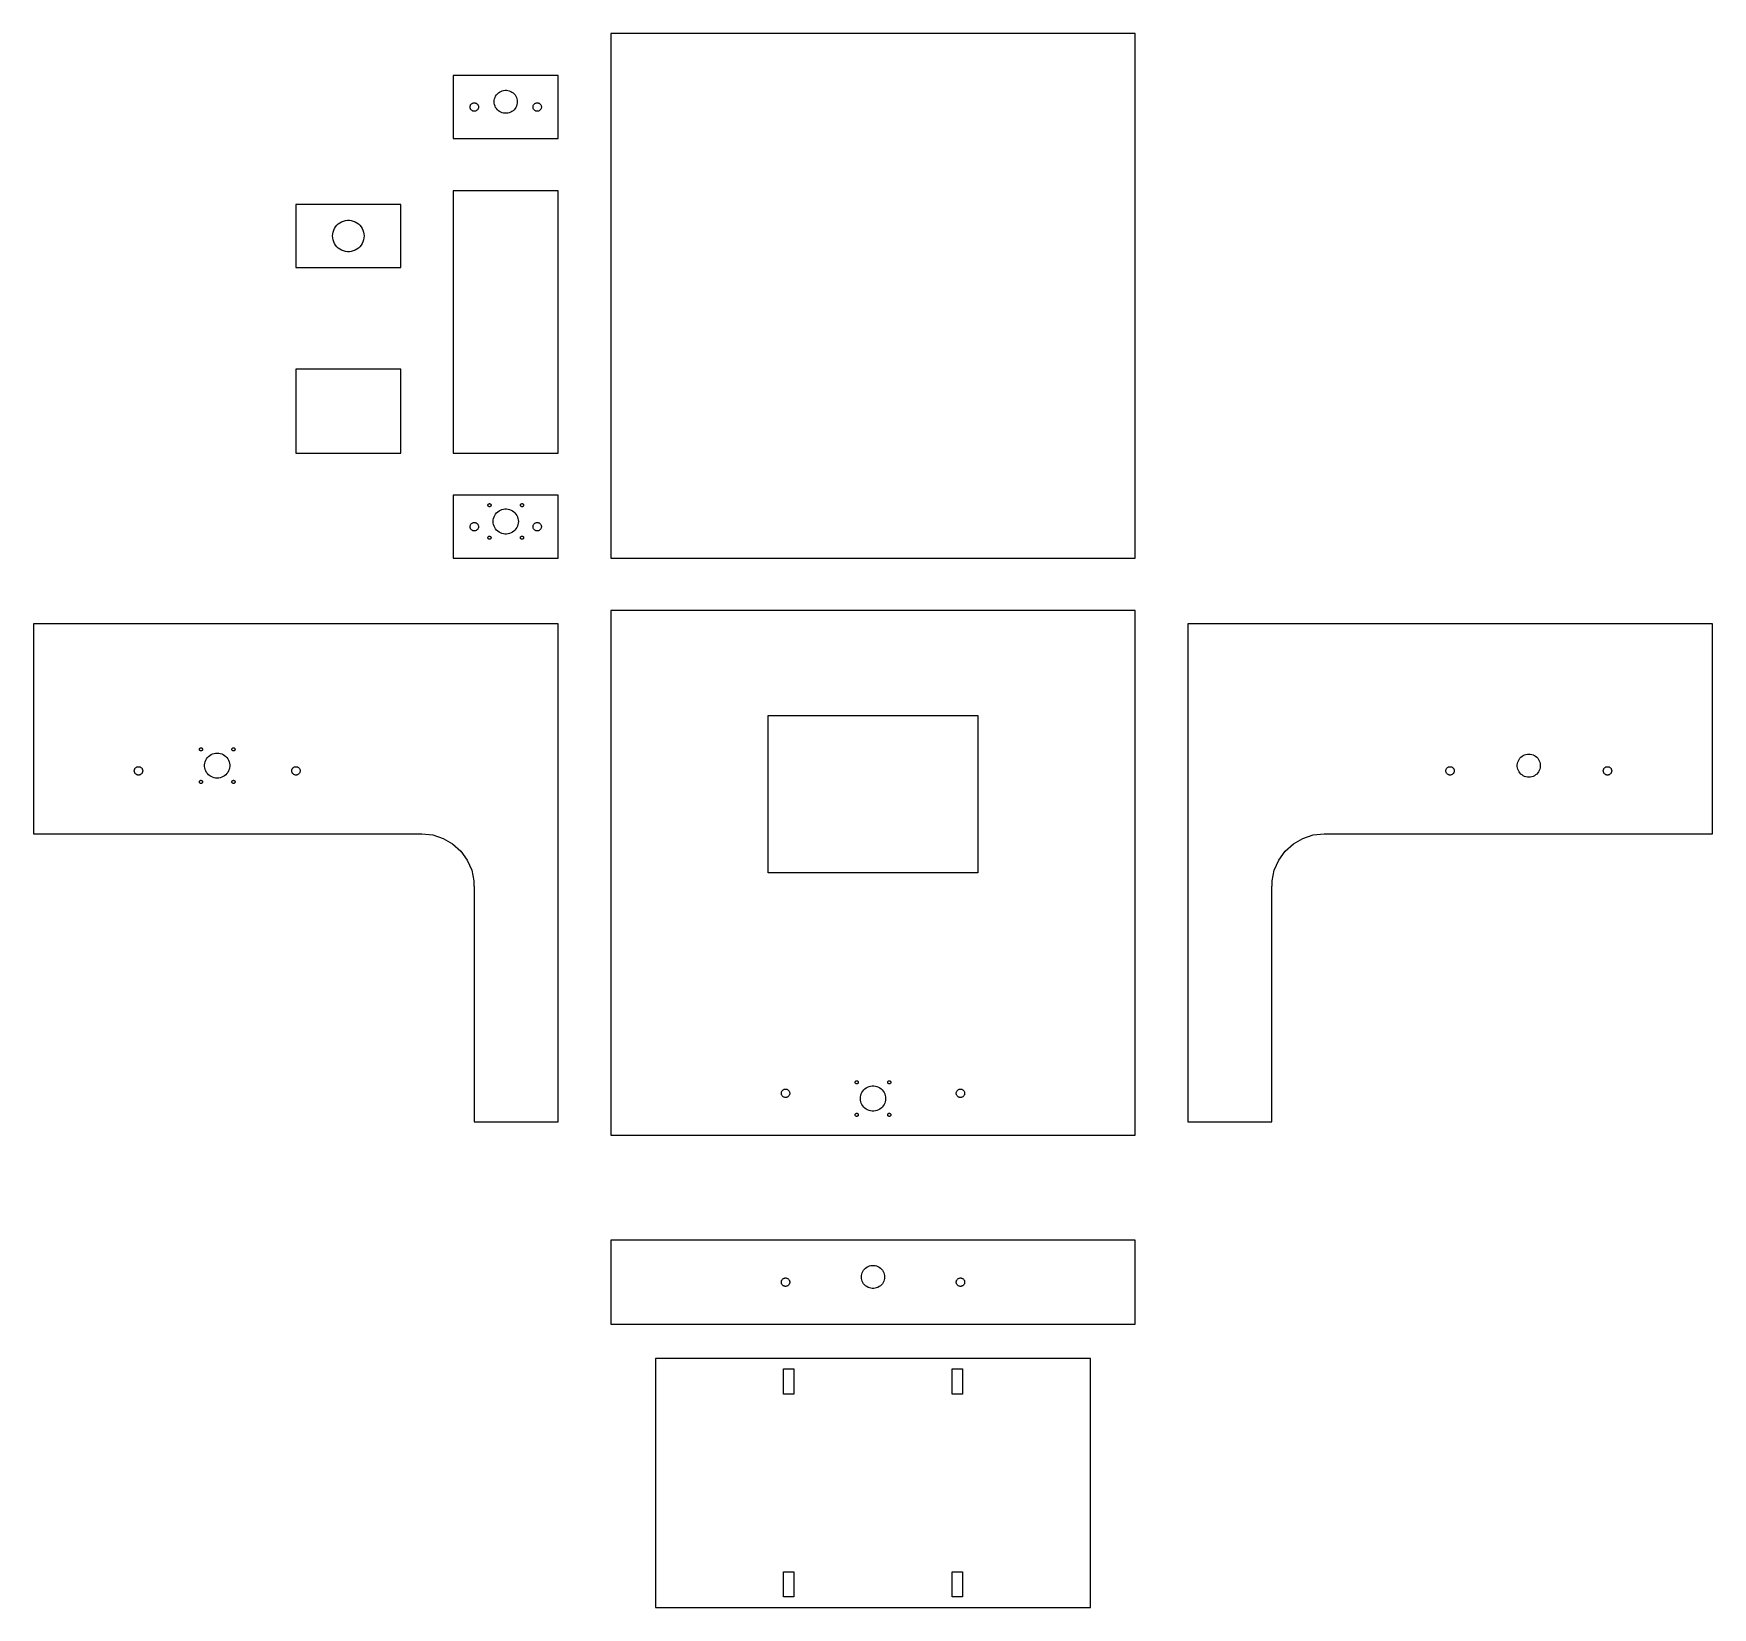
# Model space of a CAD drawing. Extents: x -550 to 1050, y -400 to 1100.
import ezdxf

# ---------------------------------------------------------------- set-up
doc = ezdxf.new("R2010")
doc.units = 0
doc.layers.get('0').update_dxf_attribs({"lineweight": 25, "true_color": 0xffffff})

msp = doc.modelspace()

# ---------------------------------------------------------------- linework, layer by layer
for p, q in [((500, 1100), (0, 1100)), ((0, 1100), (0, 600)), ((500, 600), (500, 1100)), ((-50, 1060), (-150, 1060)), ((-150, 1060), (-150, 1000)), ((-50, 1000), (-50, 1060)), ((-110.228, 1039.05), (-109.639, 1040.3)), ((-109.639, 1040.3), (-108.899, 1041.47)), ((-108.899, 1041.47), (-108.019, 1042.53)), ((-108.019, 1042.53), (-107.012, 1043.48)), ((-107.012, 1043.48), (-105.894, 1044.29)), ((-105.894, 1044.29), (-104.684, 1044.95)), ((-104.684, 1044.95), (-103.399, 1045.46)), ((-103.399, 1045.46), (-102.061, 1045.81)), ((-102.061, 1045.81), (-100.691, 1045.98)), ((-100.691, 1045.98), (-99.3093, 1045.98)), ((-99.3093, 1045.98), (-97.9388, 1045.81)), ((-97.9388, 1045.81), (-96.6008, 1045.46)), ((-96.6008, 1045.46), (-95.3164, 1044.95)), ((-95.3164, 1044.95), (-94.1059, 1044.29)), ((-94.1059, 1044.29), (-92.9883, 1043.48)), ((-92.9883, 1043.48), (-91.9813, 1042.53)), ((-91.9813, 1042.53), (-91.1008, 1041.47)), ((-91.1008, 1041.47), (-90.3606, 1040.3)), ((-90.3606, 1040.3), (-89.7725, 1039.05)), ((-134, 1030), (-133.968, 1030.5)), ((-133.968, 1029.5), (-134, 1030)), ((-133.968, 1030.5), (-133.874, 1030.99)), ((-133.874, 1029.01), (-133.968, 1029.5)), ((-133.874, 1030.99), (-133.719, 1031.47)), ((-133.719, 1028.53), (-133.874, 1029.01)), ((-133.719, 1031.47), (-133.505, 1031.93)), ((-133.505, 1028.07), (-133.719, 1028.53)), ((-133.505, 1031.93), (-133.236, 1032.35)), ((-133.236, 1027.65), (-133.505, 1028.07)), ((-133.236, 1032.35), (-132.916, 1032.74)), ((-132.916, 1027.26), (-133.236, 1027.65)), ((-132.916, 1032.74), (-132.55, 1033.08)), ((-132.55, 1026.92), (-132.916, 1027.26)), ((-132.55, 1033.08), (-132.143, 1033.38)), ((-132.143, 1026.62), (-132.55, 1026.92)), ((-132.143, 1033.38), (-131.703, 1033.62)), ((-131.703, 1026.38), (-132.143, 1026.62)), ((-131.703, 1033.62), (-131.236, 1033.8)), ((-131.236, 1026.2), (-131.703, 1026.38)), ((-131.236, 1033.8), (-130.75, 1033.93)), ((-130.75, 1026.07), (-131.236, 1026.2)), ((-130.75, 1033.93), (-130.251, 1033.99)), ((-130.251, 1026.01), (-130.75, 1026.07)), ((-130.251, 1033.99), (-129.749, 1033.99)), ((-129.749, 1026.01), (-130.251, 1026.01)), ((-129.749, 1033.99), (-129.25, 1033.93)), ((-129.25, 1026.07), (-129.749, 1026.01)), ((-129.25, 1033.93), (-128.764, 1033.8)), ((-128.764, 1026.2), (-129.25, 1026.07)), ((-128.764, 1033.8), (-128.297, 1033.62)), ((-128.297, 1026.38), (-128.764, 1026.2)), ((-128.297, 1033.62), (-127.857, 1033.38)), ((-127.857, 1026.62), (-128.297, 1026.38)), ((-127.857, 1033.38), (-127.45, 1033.08)), ((-127.45, 1026.92), (-127.857, 1026.62)), ((-127.45, 1033.08), (-127.084, 1032.74)), ((-127.084, 1027.26), (-127.45, 1026.92)), ((-127.084, 1032.74), (-126.764, 1032.35)), ((-126.764, 1027.65), (-127.084, 1027.26)), ((-126.764, 1032.35), (-126.495, 1031.93)), ((-126.495, 1028.07), (-126.764, 1027.65)), ((-126.495, 1031.93), (-126.281, 1031.47)), ((-126.281, 1028.53), (-126.495, 1028.07)), ((-126.281, 1031.47), (-126.126, 1030.99)), ((-126.126, 1029.01), (-126.281, 1028.53)), ((-126.126, 1030.99), (-126.032, 1030.5)), ((-126.032, 1029.5), (-126.126, 1029.01)), ((-126.032, 1030.5), (-126, 1030)), ((-126, 1030), (-126.032, 1029.5)), ((-111, 1035), (-110.913, 1036.38)), ((-110.913, 1033.62), (-111, 1035)), ((-110.913, 1036.38), (-110.654, 1037.74)), ((-110.654, 1032.26), (-110.913, 1033.62)), ((-110.654, 1037.74), (-110.228, 1039.05)), ((-110.228, 1030.95), (-110.654, 1032.26)), ((-109.639, 1029.7), (-110.228, 1030.95)), ((-108.899, 1028.53), (-109.639, 1029.7)), ((-108.019, 1027.47), (-108.899, 1028.53)), ((-107.012, 1026.52), (-108.019, 1027.47)), ((-105.894, 1025.71), (-107.012, 1026.52)), ((-104.684, 1025.05), (-105.894, 1025.71)), ((-103.399, 1024.54), (-104.684, 1025.05)), ((-102.061, 1024.19), (-103.399, 1024.54)), ((-100.691, 1024.02), (-102.061, 1024.19)), ((-99.3093, 1024.02), (-100.691, 1024.02)), ((-97.9388, 1024.19), (-99.3093, 1024.02)), ((-96.6008, 1024.54), (-97.9388, 1024.19)), ((-95.3164, 1025.05), (-96.6008, 1024.54)), ((-94.1059, 1025.71), (-95.3164, 1025.05)), ((-92.9883, 1026.52), (-94.1059, 1025.71)), ((-91.9813, 1027.47), (-92.9883, 1026.52)), ((-91.1008, 1028.53), (-91.9813, 1027.47)), ((-90.3606, 1029.7), (-91.1008, 1028.53)), ((-89.7725, 1030.95), (-90.3606, 1029.7)), ((-89.7725, 1039.05), (-89.3456, 1037.74)), ((-89.3456, 1032.26), (-89.7725, 1030.95)), ((-89.3456, 1037.74), (-89.0867, 1036.38)), ((-89.0867, 1033.62), (-89.3456, 1032.26)), ((-89.0867, 1036.38), (-89, 1035)), ((-89, 1035), (-89.0867, 1033.62)), ((-74, 1030), (-73.9685, 1030.5)), ((-73.9685, 1029.5), (-74, 1030)), ((-73.9685, 1030.5), (-73.8743, 1030.99)), ((-73.8743, 1029.01), (-73.9685, 1029.5)), ((-73.8743, 1030.99), (-73.7191, 1031.47)), ((-73.7191, 1028.53), (-73.8743, 1029.01)), ((-73.7191, 1031.47), (-73.5052, 1031.93)), ((-73.5052, 1028.07), (-73.7191, 1028.53)), ((-73.5052, 1031.93), (-73.2361, 1032.35)), ((-73.2361, 1027.65), (-73.5052, 1028.07)), ((-73.2361, 1032.35), (-72.9159, 1032.74)), ((-72.9159, 1027.26), (-73.2361, 1027.65)), ((-72.9159, 1032.74), (-72.5497, 1033.08)), ((-72.5497, 1026.92), (-72.9159, 1027.26)), ((-72.5497, 1033.08), (-72.1433, 1033.38)), ((-72.1433, 1026.62), (-72.5497, 1026.92)), ((-72.1433, 1033.38), (-71.7031, 1033.62)), ((-71.7031, 1026.38), (-72.1433, 1026.62)), ((-71.7031, 1033.62), (-71.2361, 1033.8)), ((-71.2361, 1026.2), (-71.7031, 1026.38)), ((-71.2361, 1033.8), (-70.7495, 1033.93)), ((-70.7495, 1026.07), (-71.2361, 1026.2)), ((-70.7495, 1033.93), (-70.2512, 1033.99)), ((-70.2512, 1026.01), (-70.7495, 1026.07)), ((-70.2512, 1033.99), (-69.7488, 1033.99)), ((-69.7488, 1026.01), (-70.2512, 1026.01)), ((-69.7488, 1033.99), (-69.2505, 1033.93)), ((-69.2505, 1026.07), (-69.7488, 1026.01)), ((-69.2505, 1033.93), (-68.7639, 1033.8)), ((-68.7639, 1026.2), (-69.2505, 1026.07)), ((-68.7639, 1033.8), (-68.2969, 1033.62)), ((-68.2969, 1026.38), (-68.7639, 1026.2)), ((-68.2969, 1033.62), (-67.8567, 1033.38)), ((-67.8567, 1026.62), (-68.2969, 1026.38)), ((-67.8567, 1033.38), (-67.4503, 1033.08)), ((-67.4503, 1026.92), (-67.8567, 1026.62)), ((-67.4503, 1033.08), (-67.0841, 1032.74)), ((-67.0841, 1027.26), (-67.4503, 1026.92)), ((-67.0841, 1032.74), (-66.7639, 1032.35)), ((-66.7639, 1027.65), (-67.0841, 1027.26)), ((-66.7639, 1032.35), (-66.4948, 1031.93)), ((-66.4948, 1028.07), (-66.7639, 1027.65)), ((-66.4948, 1031.93), (-66.2809, 1031.47)), ((-66.2809, 1028.53), (-66.4948, 1028.07)), ((-66.2809, 1031.47), (-66.1257, 1030.99)), ((-66.1257, 1029.01), (-66.2809, 1028.53)), ((-66.1257, 1030.99), (-66.0315, 1030.5)), ((-66.0315, 1029.5), (-66.1257, 1029.01)), ((-66.0315, 1030.5), (-66, 1030)), ((-66, 1030), (-66.0315, 1029.5)), ((-150, 1000), (-50, 1000)), ((-50, 950), (-150, 950)), ((-150, 950), (-150, 700)), ((-50, 700), (-50, 950)), ((-200, 937.1), (-300, 937.1)), ((-300, 937.1), (-300, 877.1)), ((-200, 877.1), (-200, 937.1)), ((-264.529, 910.83), (-263.947, 912.622)), ((-263.947, 912.622), (-263.145, 914.326)), ((-263.145, 914.326), (-262.135, 915.917)), ((-262.135, 915.917), (-260.935, 917.368)), ((-260.935, 917.368), (-259.561, 918.658)), ((-259.561, 918.658), (-258.037, 919.765)), ((-258.037, 919.765), (-256.387, 920.672)), ((-256.387, 920.672), (-254.635, 921.366)), ((-254.635, 921.366), (-252.811, 921.834)), ((-252.811, 921.834), (-250.942, 922.07)), ((-250.942, 922.07), (-249.058, 922.07)), ((-249.058, 922.07), (-247.189, 921.834)), ((-247.189, 921.834), (-245.365, 921.366)), ((-245.365, 921.366), (-243.613, 920.672)), ((-243.613, 920.672), (-241.963, 919.765)), ((-241.963, 919.765), (-240.439, 918.658)), ((-240.439, 918.658), (-239.065, 917.368)), ((-239.065, 917.368), (-237.865, 915.917)), ((-237.865, 915.917), (-236.855, 914.326)), ((-236.855, 914.326), (-236.053, 912.622)), ((-236.053, 912.622), (-235.471, 910.83)), ((-265, 907.1), (-264.882, 908.98)), ((-264.882, 905.22), (-265, 907.1)), ((-264.882, 908.98), (-264.529, 910.83)), ((-264.529, 903.37), (-264.882, 905.22)), ((-263.947, 901.578), (-264.529, 903.37)), ((-263.145, 899.874), (-263.947, 901.578)), ((-262.135, 898.283), (-263.145, 899.874)), ((-260.935, 896.832), (-262.135, 898.283)), ((-259.561, 895.542), (-260.935, 896.832)), ((-239.065, 896.832), (-240.439, 895.542)), ((-237.865, 898.283), (-239.065, 896.832)), ((-236.855, 899.874), (-237.865, 898.283)), ((-236.053, 901.578), (-236.855, 899.874)), ((-235.471, 903.37), (-236.053, 901.578)), ((-235.471, 910.83), (-235.118, 908.98)), ((-235.118, 905.22), (-235.471, 903.37)), ((-235.118, 908.98), (-235, 907.1)), ((-235, 907.1), (-235.118, 905.22)), ((-258.037, 894.435), (-259.561, 895.542)), ((-256.387, 893.528), (-258.037, 894.435)), ((-254.635, 892.834), (-256.387, 893.528)), ((-252.811, 892.366), (-254.635, 892.834)), ((-250.942, 892.13), (-252.811, 892.366)), ((-249.058, 892.13), (-250.942, 892.13)), ((-247.189, 892.366), (-249.058, 892.13)), ((-245.365, 892.834), (-247.189, 892.366)), ((-243.613, 893.528), (-245.365, 892.834)), ((-241.963, 894.435), (-243.613, 893.528)), ((-240.439, 895.542), (-241.963, 894.435)), ((-300, 877.1), (-200, 877.1)), ((-200, 780), (-300, 780)), ((-300, 780), (-300, 700)), ((-200, 700), (-200, 780)), ((-300, 700), (-200, 700)), ((-150, 700), (-50, 700)), ((-50, 660), (-150, 660)), ((-150, 660), (-150, 600)), ((-50, 600), (-50, 660)), ((-117, 650.5), (-116.988, 650.688)), ((-116.988, 650.312), (-117, 650.5)), ((-116.988, 650.688), (-116.953, 650.873)), ((-116.953, 650.127), (-116.988, 650.312)), ((-116.953, 650.873), (-116.895, 651.052)), ((-116.895, 649.948), (-116.953, 650.127)), ((-116.895, 651.052), (-116.814, 651.223)), ((-116.814, 649.777), (-116.895, 649.948)), ((-116.814, 651.223), (-116.714, 651.382)), ((-116.714, 649.618), (-116.814, 649.777)), ((-116.714, 651.382), (-116.593, 651.527)), ((-116.593, 649.473), (-116.714, 649.618)), ((-116.593, 651.527), (-116.456, 651.656)), ((-116.456, 649.344), (-116.593, 649.473)), ((-116.456, 651.656), (-116.304, 651.766)), ((-116.304, 649.234), (-116.456, 649.344)), ((-116.304, 651.766), (-116.139, 651.857)), ((-116.139, 649.143), (-116.304, 649.234)), ((-116.139, 651.857), (-115.964, 651.927)), ((-115.964, 649.073), (-116.139, 649.143)), ((-115.964, 651.927), (-115.781, 651.973)), ((-115.781, 649.027), (-115.964, 649.073)), ((-115.781, 651.973), (-115.594, 651.997)), ((-115.594, 649.003), (-115.781, 649.027)), ((-115.594, 651.997), (-115.406, 651.997)), ((-115.406, 649.003), (-115.594, 649.003)), ((-115.406, 651.997), (-115.219, 651.973)), ((-115.219, 649.027), (-115.406, 649.003)), ((-115.219, 651.973), (-115.036, 651.927)), ((-115.036, 649.073), (-115.219, 649.027)), ((-115.036, 651.927), (-114.861, 651.857)), ((-114.861, 649.143), (-115.036, 649.073)), ((-114.861, 651.857), (-114.696, 651.766)), ((-114.696, 649.234), (-114.861, 649.143)), ((-114.696, 651.766), (-114.544, 651.656)), ((-114.544, 649.344), (-114.696, 649.234)), ((-114.544, 651.656), (-114.407, 651.527)), ((-114.407, 649.473), (-114.544, 649.344)), ((-114.407, 651.527), (-114.286, 651.382)), ((-114.286, 649.618), (-114.407, 649.473)), ((-114.286, 651.382), (-114.186, 651.223)), ((-114.186, 649.777), (-114.286, 649.618)), ((-114.186, 651.223), (-114.105, 651.052)), ((-114.105, 649.948), (-114.186, 649.777)), ((-114.105, 651.052), (-114.047, 650.873)), ((-114.047, 650.127), (-114.105, 649.948)), ((-114.047, 650.873), (-114.012, 650.688)), ((-114.012, 650.312), (-114.047, 650.127)), ((-114.012, 650.688), (-114, 650.5)), ((-114, 650.5), (-114.012, 650.312)), ((-111.157, 639.417), (-110.516, 640.781)), ((-110.516, 640.781), (-109.708, 642.053)), ((-109.708, 642.053), (-108.748, 643.215)), ((-108.748, 643.215), (-107.649, 644.246)), ((-107.649, 644.246), (-106.43, 645.132)), ((-106.43, 645.132), (-105.109, 645.858)), ((-105.109, 645.858), (-103.708, 646.413)), ((-103.708, 646.413), (-102.249, 646.787)), ((-102.249, 646.787), (-100.753, 646.976)), ((-100.753, 646.976), (-99.2465, 646.976)), ((-99.2465, 646.976), (-97.7514, 646.787)), ((-97.7514, 646.787), (-96.2918, 646.413)), ((-96.2918, 646.413), (-94.8906, 645.858)), ((-94.8906, 645.858), (-93.5701, 645.132)), ((-93.5701, 645.132), (-92.3509, 644.246)), ((-92.3509, 644.246), (-91.2524, 643.215)), ((-91.2524, 643.215), (-90.2918, 642.053)), ((-90.2918, 642.053), (-89.4843, 640.781)), ((-89.4843, 640.781), (-88.8427, 639.417)), ((-86, 650.5), (-85.9882, 650.688)), ((-85.9882, 650.312), (-86, 650.5)), ((-85.9882, 650.688), (-85.9529, 650.873)), ((-85.9529, 650.127), (-85.9882, 650.312)), ((-85.9529, 650.873), (-85.8947, 651.052)), ((-85.8947, 649.948), (-85.9529, 650.127)), ((-85.8947, 651.052), (-85.8145, 651.223)), ((-85.8145, 649.777), (-85.8947, 649.948)), ((-85.8145, 651.223), (-85.7135, 651.382)), ((-85.7135, 649.618), (-85.8145, 649.777)), ((-85.7135, 651.382), (-85.5934, 651.527)), ((-85.5934, 649.473), (-85.7135, 649.618)), ((-85.5934, 651.527), (-85.4561, 651.656)), ((-85.4561, 649.344), (-85.5934, 649.473)), ((-85.4561, 651.656), (-85.3037, 651.766)), ((-85.3037, 649.234), (-85.4561, 649.344)), ((-85.3037, 651.766), (-85.1387, 651.857)), ((-85.1387, 649.143), (-85.3037, 649.234)), ((-85.1387, 651.857), (-84.9635, 651.927)), ((-84.9635, 649.073), (-85.1387, 649.143)), ((-84.9635, 651.927), (-84.7811, 651.973)), ((-84.7811, 649.027), (-84.9635, 649.073)), ((-84.7811, 651.973), (-84.5942, 651.997)), ((-84.5942, 649.003), (-84.7811, 649.027)), ((-84.5942, 651.997), (-84.4058, 651.997)), ((-84.4058, 649.003), (-84.5942, 649.003)), ((-84.4058, 651.997), (-84.2189, 651.973)), ((-84.2189, 649.027), (-84.4058, 649.003)), ((-84.2189, 651.973), (-84.0365, 651.927)), ((-84.0365, 649.073), (-84.2189, 649.027)), ((-84.0365, 651.927), (-83.8613, 651.857)), ((-83.8613, 649.143), (-84.0365, 649.073)), ((-83.8613, 651.857), (-83.6963, 651.766)), ((-83.6963, 649.234), (-83.8613, 649.143)), ((-83.6963, 651.766), (-83.5439, 651.656)), ((-83.5439, 649.344), (-83.6963, 649.234)), ((-83.5439, 651.656), (-83.4065, 651.527)), ((-83.4065, 649.473), (-83.5439, 649.344)), ((-83.4065, 651.527), (-83.2865, 651.382)), ((-83.2865, 649.618), (-83.4065, 649.473)), ((-83.2865, 651.382), (-83.1855, 651.223)), ((-83.1855, 649.777), (-83.2865, 649.618)), ((-83.1855, 651.223), (-83.1053, 651.052)), ((-83.1053, 649.948), (-83.1855, 649.777)), ((-83.1053, 651.052), (-83.0471, 650.873)), ((-83.0471, 650.127), (-83.1053, 649.948)), ((-83.0471, 650.873), (-83.0118, 650.688)), ((-83.0118, 650.312), (-83.0471, 650.127)), ((-83.0118, 650.688), (-83, 650.5)), ((-83, 650.5), (-83.0118, 650.312)), ((-134, 630), (-133.968, 630.501)), ((-133.968, 629.499), (-134, 630)), ((-133.968, 630.501), (-133.874, 630.995)), ((-133.874, 629.005), (-133.968, 629.499)), ((-133.874, 630.995), (-133.719, 631.472)), ((-133.719, 628.528), (-133.874, 629.005)), ((-133.719, 631.472), (-133.505, 631.927)), ((-133.505, 628.073), (-133.719, 628.528)), ((-133.505, 631.927), (-133.236, 632.351)), ((-133.236, 627.649), (-133.505, 628.073)), ((-133.236, 632.351), (-132.916, 632.738)), ((-132.916, 627.262), (-133.236, 627.649)), ((-132.916, 632.738), (-132.55, 633.082)), ((-132.55, 626.918), (-132.916, 627.262)), ((-132.55, 633.082), (-132.143, 633.377)), ((-132.143, 626.623), (-132.55, 626.918)), ((-132.143, 633.377), (-131.703, 633.619)), ((-131.703, 626.381), (-132.143, 626.623)), ((-131.703, 633.619), (-131.236, 633.804)), ((-131.236, 626.196), (-131.703, 626.381)), ((-131.236, 633.804), (-130.75, 633.929)), ((-130.75, 626.071), (-131.236, 626.196)), ((-130.75, 633.929), (-130.251, 633.992)), ((-130.251, 626.008), (-130.75, 626.071)), ((-130.251, 633.992), (-129.749, 633.992)), ((-129.749, 626.008), (-130.251, 626.008)), ((-129.749, 633.992), (-129.25, 633.929)), ((-129.25, 626.071), (-129.749, 626.008)), ((-129.25, 633.929), (-128.764, 633.804)), ((-128.764, 626.196), (-129.25, 626.071)), ((-128.764, 633.804), (-128.297, 633.619)), ((-128.297, 626.381), (-128.764, 626.196)), ((-128.297, 633.619), (-127.857, 633.377)), ((-127.857, 626.623), (-128.297, 626.381)), ((-127.857, 633.377), (-127.45, 633.082)), ((-127.45, 626.918), (-127.857, 626.623)), ((-127.45, 633.082), (-127.084, 632.738)), ((-127.084, 627.262), (-127.45, 626.918)), ((-127.084, 632.738), (-126.764, 632.351)), ((-126.764, 627.649), (-127.084, 627.262)), ((-126.764, 632.351), (-126.495, 631.927)), ((-126.495, 628.073), (-126.764, 627.649)), ((-126.495, 631.927), (-126.281, 631.472)), ((-126.281, 628.528), (-126.495, 628.073)), ((-126.281, 631.472), (-126.126, 630.995)), ((-126.126, 629.005), (-126.281, 628.528)), ((-126.126, 630.995), (-126.032, 630.501)), ((-126.032, 629.499), (-126.126, 629.005)), ((-126.032, 630.501), (-126, 630)), ((-126, 630), (-126.032, 629.499)), ((-112, 635), (-111.905, 636.504)), ((-111.905, 633.496), (-112, 635)), ((-111.905, 636.504), (-111.623, 637.984)), ((-111.623, 632.016), (-111.905, 633.496)), ((-111.623, 637.984), (-111.157, 639.417)), ((-111.157, 630.583), (-111.623, 632.016)), ((-110.516, 629.219), (-111.157, 630.583)), ((-109.708, 627.947), (-110.516, 629.219)), ((-108.748, 626.785), (-109.708, 627.947)), ((-107.649, 625.754), (-108.748, 626.785)), ((-106.43, 624.868), (-107.649, 625.754)), ((-105.109, 624.142), (-106.43, 624.868)), ((-103.708, 623.587), (-105.109, 624.142)), ((-94.8906, 624.142), (-96.2918, 623.587)), ((-93.5701, 624.868), (-94.8906, 624.142)), ((-92.3509, 625.754), (-93.5701, 624.868)), ((-91.2524, 626.785), (-92.3509, 625.754)), ((-90.2918, 627.947), (-91.2524, 626.785)), ((-89.4843, 629.219), (-90.2918, 627.947)), ((-88.8427, 630.583), (-89.4843, 629.219)), ((-88.8427, 639.417), (-88.377, 637.984)), ((-88.377, 632.016), (-88.8427, 630.583)), ((-88.377, 637.984), (-88.0946, 636.504)), ((-88.0946, 633.496), (-88.377, 632.016)), ((-88.0946, 636.504), (-88, 635)), ((-88, 635), (-88.0946, 633.496)), ((-74, 630), (-73.9685, 630.501)), ((-73.9685, 629.499), (-74, 630)), ((-73.9685, 630.501), (-73.8743, 630.995)), ((-73.8743, 629.005), (-73.9685, 629.499)), ((-73.8743, 630.995), (-73.7191, 631.472)), ((-73.7191, 628.528), (-73.8743, 629.005)), ((-73.7191, 631.472), (-73.5052, 631.927)), ((-73.5052, 628.073), (-73.7191, 628.528)), ((-73.5052, 631.927), (-73.2361, 632.351)), ((-73.2361, 627.649), (-73.5052, 628.073)), ((-73.2361, 632.351), (-72.9159, 632.738)), ((-72.9159, 627.262), (-73.2361, 627.649)), ((-72.9159, 632.738), (-72.5497, 633.082)), ((-72.5497, 626.918), (-72.9159, 627.262)), ((-72.5497, 633.082), (-72.1433, 633.377)), ((-72.1433, 626.623), (-72.5497, 626.918)), ((-72.1433, 633.377), (-71.7031, 633.619)), ((-71.7031, 626.381), (-72.1433, 626.623)), ((-71.7031, 633.619), (-71.2361, 633.804)), ((-71.2361, 626.196), (-71.7031, 626.381)), ((-71.2361, 633.804), (-70.7495, 633.929)), ((-70.7495, 626.071), (-71.2361, 626.196)), ((-70.7495, 633.929), (-70.2512, 633.992)), ((-70.2512, 626.008), (-70.7495, 626.071)), ((-70.2512, 633.992), (-69.7488, 633.992)), ((-69.7488, 626.008), (-70.2512, 626.008)), ((-69.7488, 633.992), (-69.2505, 633.929)), ((-69.2505, 626.071), (-69.7488, 626.008)), ((-69.2505, 633.929), (-68.7639, 633.804)), ((-68.7639, 626.196), (-69.2505, 626.071)), ((-68.7639, 633.804), (-68.2969, 633.619)), ((-68.2969, 626.381), (-68.7639, 626.196)), ((-68.2969, 633.619), (-67.8567, 633.377)), ((-67.8567, 626.623), (-68.2969, 626.381)), ((-67.8567, 633.377), (-67.4503, 633.082)), ((-67.4503, 626.918), (-67.8567, 626.623)), ((-67.4503, 633.082), (-67.0841, 632.738)), ((-67.0841, 627.262), (-67.4503, 626.918)), ((-67.0841, 632.738), (-66.7639, 632.351)), ((-66.7639, 627.649), (-67.0841, 627.262)), ((-66.7639, 632.351), (-66.4948, 631.927)), ((-66.4948, 628.073), (-66.7639, 627.649)), ((-66.4948, 631.927), (-66.2809, 631.472)), ((-66.2809, 628.528), (-66.4948, 628.073)), ((-66.2809, 631.472), (-66.1257, 630.995)), ((-66.1257, 629.005), (-66.2809, 628.528)), ((-66.1257, 630.995), (-66.0315, 630.501)), ((-66.0315, 629.499), (-66.1257, 629.005)), ((-66.0315, 630.501), (-66, 630)), ((-66, 630), (-66.0315, 629.499)), ((-117, 619.5), (-116.988, 619.688)), ((-116.988, 619.312), (-117, 619.5)), ((-116.988, 619.688), (-116.953, 619.873)), ((-116.953, 619.127), (-116.988, 619.312)), ((-116.953, 619.873), (-116.895, 620.052)), ((-116.895, 618.948), (-116.953, 619.127)), ((-116.895, 620.052), (-116.814, 620.223)), ((-116.814, 618.777), (-116.895, 618.948)), ((-116.814, 620.223), (-116.714, 620.382)), ((-116.714, 618.618), (-116.814, 618.777)), ((-116.714, 620.382), (-116.593, 620.527)), ((-116.593, 618.473), (-116.714, 618.618)), ((-116.593, 620.527), (-116.456, 620.656)), ((-116.456, 618.344), (-116.593, 618.473)), ((-116.456, 620.656), (-116.304, 620.766)), ((-116.304, 618.234), (-116.456, 618.344)), ((-116.304, 620.766), (-116.139, 620.857)), ((-116.139, 618.143), (-116.304, 618.234)), ((-116.139, 620.857), (-115.964, 620.927)), ((-115.964, 618.073), (-116.139, 618.143)), ((-115.964, 620.927), (-115.781, 620.973)), ((-115.781, 618.027), (-115.964, 618.073)), ((-115.781, 620.973), (-115.594, 620.997)), ((-115.594, 618.003), (-115.781, 618.027)), ((-115.594, 620.997), (-115.406, 620.997)), ((-115.406, 618.003), (-115.594, 618.003)), ((-115.406, 620.997), (-115.219, 620.973)), ((-115.219, 618.027), (-115.406, 618.003)), ((-115.219, 620.973), (-115.036, 620.927)), ((-115.036, 618.073), (-115.219, 618.027)), ((-115.036, 620.927), (-114.861, 620.857)), ((-114.861, 618.143), (-115.036, 618.073)), ((-114.861, 620.857), (-114.696, 620.766)), ((-114.696, 618.234), (-114.861, 618.143)), ((-114.696, 620.766), (-114.544, 620.656)), ((-114.544, 618.344), (-114.696, 618.234)), ((-114.544, 620.656), (-114.407, 620.527)), ((-114.407, 618.473), (-114.544, 618.344)), ((-114.407, 620.527), (-114.286, 620.382)), ((-114.286, 618.618), (-114.407, 618.473)), ((-114.286, 620.382), (-114.186, 620.223)), ((-114.186, 618.777), (-114.286, 618.618)), ((-114.186, 620.223), (-114.105, 620.052)), ((-114.105, 618.948), (-114.186, 618.777)), ((-114.105, 620.052), (-114.047, 619.873)), ((-114.047, 619.127), (-114.105, 618.948)), ((-114.047, 619.873), (-114.012, 619.688)), ((-114.012, 619.312), (-114.047, 619.127)), ((-114.012, 619.688), (-114, 619.5)), ((-114, 619.5), (-114.012, 619.312)), ((-102.249, 623.213), (-103.708, 623.587)), ((-100.753, 623.024), (-102.249, 623.213)), ((-99.2465, 623.024), (-100.753, 623.024)), ((-97.7514, 623.213), (-99.2465, 623.024)), ((-96.2918, 623.587), (-97.7514, 623.213)), ((-86, 619.5), (-85.9882, 619.688)), ((-85.9882, 619.312), (-86, 619.5)), ((-85.9882, 619.688), (-85.9529, 619.873)), ((-85.9529, 619.127), (-85.9882, 619.312)), ((-85.9529, 619.873), (-85.8947, 620.052)), ((-85.8947, 618.948), (-85.9529, 619.127)), ((-85.8947, 620.052), (-85.8145, 620.223)), ((-85.8145, 618.777), (-85.8947, 618.948)), ((-85.8145, 620.223), (-85.7135, 620.382)), ((-85.7135, 618.618), (-85.8145, 618.777)), ((-85.7135, 620.382), (-85.5934, 620.527)), ((-85.5934, 618.473), (-85.7135, 618.618)), ((-85.5934, 620.527), (-85.4561, 620.656)), ((-85.4561, 618.344), (-85.5934, 618.473)), ((-85.4561, 620.656), (-85.3037, 620.766)), ((-85.3037, 618.234), (-85.4561, 618.344)), ((-85.3037, 620.766), (-85.1387, 620.857)), ((-85.1387, 618.143), (-85.3037, 618.234)), ((-85.1387, 620.857), (-84.9635, 620.927)), ((-84.9635, 618.073), (-85.1387, 618.143)), ((-84.9635, 620.927), (-84.7811, 620.973)), ((-84.7811, 618.027), (-84.9635, 618.073)), ((-84.7811, 620.973), (-84.5942, 620.997)), ((-84.5942, 618.003), (-84.7811, 618.027)), ((-84.5942, 620.997), (-84.4058, 620.997)), ((-84.4058, 618.003), (-84.5942, 618.003)), ((-84.4058, 620.997), (-84.2189, 620.973)), ((-84.2189, 618.027), (-84.4058, 618.003)), ((-84.2189, 620.973), (-84.0365, 620.927)), ((-84.0365, 618.073), (-84.2189, 618.027)), ((-84.0365, 620.927), (-83.8613, 620.857)), ((-83.8613, 618.143), (-84.0365, 618.073)), ((-83.8613, 620.857), (-83.6963, 620.766)), ((-83.6963, 618.234), (-83.8613, 618.143)), ((-83.6963, 620.766), (-83.5439, 620.656)), ((-83.5439, 618.344), (-83.6963, 618.234)), ((-83.5439, 620.656), (-83.4065, 620.527)), ((-83.4065, 618.473), (-83.5439, 618.344)), ((-83.4065, 620.527), (-83.2865, 620.382)), ((-83.2865, 618.618), (-83.4065, 618.473)), ((-83.2865, 620.382), (-83.1855, 620.223)), ((-83.1855, 618.777), (-83.2865, 618.618)), ((-83.1855, 620.223), (-83.1053, 620.052)), ((-83.1053, 618.948), (-83.1855, 618.777)), ((-83.1053, 620.052), (-83.0471, 619.873)), ((-83.0471, 619.127), (-83.1053, 618.948)), ((-83.0471, 619.873), (-83.0118, 619.688)), ((-83.0118, 619.312), (-83.0471, 619.127)), ((-83.0118, 619.688), (-83, 619.5)), ((-83, 619.5), (-83.0118, 619.312)), ((-150, 600), (-50, 600)), ((0, 600), (500, 600)), ((500, 550), (0, 550)), ((0, 550), (0, 50)), ((500, 50), (500, 550)), ((-50, 537.3), (-550, 537.3)), ((-550, 537.3), (-550, 337.3)), ((-50, 62.7), (-50, 537.3)), ((1050, 537.3), (550, 537.3)), ((550, 537.3), (550, 62.7)), ((1050, 337.3), (1050, 537.3)), ((150, 300), (150, 450)), ((150, 450), (350, 450)), ((350, 450), (350, 300)), ((-391.997, 417.894), (-391.973, 418.081)), ((-391.997, 417.706), (-391.997, 417.894)), ((-391.973, 417.519), (-391.997, 417.706)), ((-391.973, 418.081), (-391.927, 418.264)), ((-391.927, 417.336), (-391.973, 417.519)), ((-391.927, 418.264), (-391.857, 418.439)), ((-391.857, 417.161), (-391.927, 417.336)), ((-391.857, 418.439), (-391.766, 418.604)), ((-391.766, 416.996), (-391.857, 417.161)), ((-391.766, 418.604), (-391.656, 418.756)), ((-391.656, 416.844), (-391.766, 416.996)), ((-391.656, 418.756), (-391.527, 418.893)), ((-391.527, 416.707), (-391.656, 416.844)), ((-391.527, 418.893), (-391.382, 419.014)), ((-391.382, 416.586), (-391.527, 416.707)), ((-391.382, 419.014), (-391.223, 419.114)), ((-391.223, 416.486), (-391.382, 416.586)), ((-391.223, 419.114), (-391.052, 419.195)), ((-391.052, 416.405), (-391.223, 416.486)), ((-391.052, 419.195), (-390.873, 419.253)), ((-390.873, 416.347), (-391.052, 416.405)), ((-390.873, 419.253), (-390.688, 419.288)), ((-390.688, 416.312), (-390.873, 416.347)), ((-390.688, 419.288), (-390.5, 419.3)), ((-390.5, 416.3), (-390.688, 416.312)), ((-390.5, 419.3), (-390.312, 419.288)), ((-390.312, 416.312), (-390.5, 416.3)), ((-390.312, 419.288), (-390.127, 419.253)), ((-390.127, 416.347), (-390.312, 416.312)), ((-390.127, 419.253), (-389.948, 419.195)), ((-389.948, 416.405), (-390.127, 416.347)), ((-389.948, 419.195), (-389.777, 419.114)), ((-389.777, 416.486), (-389.948, 416.405)), ((-389.777, 419.114), (-389.618, 419.014)), ((-389.618, 416.586), (-389.777, 416.486)), ((-389.618, 419.014), (-389.473, 418.893)), ((-389.473, 416.707), (-389.618, 416.586)), ((-389.473, 418.893), (-389.344, 418.756)), ((-389.344, 416.844), (-389.473, 416.707)), ((-389.344, 418.756), (-389.234, 418.604)), ((-389.234, 416.996), (-389.344, 416.844)), ((-389.234, 418.604), (-389.143, 418.439)), ((-389.143, 417.161), (-389.234, 416.996)), ((-389.143, 418.439), (-389.073, 418.264)), ((-389.073, 417.336), (-389.143, 417.161)), ((-389.073, 418.264), (-389.027, 418.081)), ((-389.027, 417.519), (-389.073, 417.336)), ((-389.027, 418.081), (-389.003, 417.894)), ((-389.003, 417.706), (-389.027, 417.519)), ((-389.003, 417.894), (-389.003, 417.706)), ((-360.997, 417.894), (-360.973, 418.081)), ((-360.997, 417.706), (-360.997, 417.894)), ((-360.973, 417.519), (-360.997, 417.706)), ((-360.973, 418.081), (-360.927, 418.264)), ((-360.927, 417.336), (-360.973, 417.519)), ((-360.927, 418.264), (-360.857, 418.439)), ((-360.857, 417.161), (-360.927, 417.336)), ((-360.857, 418.439), (-360.766, 418.604)), ((-360.766, 416.996), (-360.857, 417.161)), ((-360.766, 418.604), (-360.656, 418.756)), ((-360.656, 416.844), (-360.766, 416.996)), ((-360.656, 418.756), (-360.527, 418.893)), ((-360.527, 416.707), (-360.656, 416.844)), ((-360.527, 418.893), (-360.382, 419.014)), ((-360.382, 416.586), (-360.527, 416.707)), ((-360.382, 419.014), (-360.223, 419.114)), ((-360.223, 416.486), (-360.382, 416.586)), ((-360.223, 419.114), (-360.052, 419.195)), ((-360.052, 416.405), (-360.223, 416.486)), ((-360.052, 419.195), (-359.873, 419.253)), ((-359.873, 416.347), (-360.052, 416.405)), ((-359.873, 419.253), (-359.688, 419.288)), ((-359.688, 416.312), (-359.873, 416.347)), ((-359.688, 419.288), (-359.5, 419.3)), ((-359.5, 416.3), (-359.688, 416.312)), ((-359.5, 419.3), (-359.312, 419.288)), ((-359.312, 416.312), (-359.5, 416.3)), ((-359.312, 419.288), (-359.127, 419.253)), ((-359.127, 416.347), (-359.312, 416.312)), ((-359.127, 419.253), (-358.948, 419.195)), ((-358.948, 416.405), (-359.127, 416.347)), ((-358.948, 419.195), (-358.777, 419.114)), ((-358.777, 416.486), (-358.948, 416.405)), ((-358.777, 419.114), (-358.618, 419.014)), ((-358.618, 416.586), (-358.777, 416.486)), ((-358.618, 419.014), (-358.473, 418.893)), ((-358.473, 416.707), (-358.618, 416.586)), ((-358.473, 418.893), (-358.344, 418.756)), ((-358.344, 416.844), (-358.473, 416.707)), ((-358.344, 418.756), (-358.234, 418.604)), ((-358.234, 416.996), (-358.344, 416.844)), ((-358.234, 418.604), (-358.143, 418.439)), ((-358.143, 417.161), (-358.234, 416.996)), ((-358.143, 418.439), (-358.073, 418.264)), ((-358.073, 417.336), (-358.143, 417.161)), ((-358.073, 418.264), (-358.027, 418.081)), ((-358.027, 417.519), (-358.073, 417.336)), ((-358.027, 418.081), (-358.003, 417.894)), ((-358.003, 417.706), (-358.027, 417.519)), ((-358.003, 417.894), (-358.003, 417.706)), ((-453.082, 399.85), (-452.738, 400.216)), ((-452.738, 400.216), (-452.351, 400.536)), ((-452.351, 400.536), (-451.927, 400.805)), ((-451.927, 400.805), (-451.473, 401.019)), ((-451.473, 401.019), (-450.995, 401.174)), ((-450.995, 401.174), (-450.501, 401.268)), ((-450.501, 401.268), (-450, 401.3)), ((-450, 401.3), (-449.499, 401.268)), ((-449.499, 401.268), (-449.005, 401.174)), ((-449.005, 401.174), (-448.527, 401.019)), ((-448.527, 401.019), (-448.073, 400.805)), ((-448.073, 400.805), (-447.649, 400.536)), ((-447.649, 400.536), (-447.262, 400.216)), ((-447.262, 400.216), (-446.918, 399.85)), ((-386.976, 403.053), (-386.787, 404.549)), ((-386.976, 401.547), (-386.976, 403.053)), ((-386.787, 400.051), (-386.976, 401.547)), ((-386.787, 404.549), (-386.413, 406.008)), ((-386.413, 398.592), (-386.787, 400.051)), ((-386.413, 406.008), (-385.858, 407.409)), ((-385.858, 407.409), (-385.132, 408.73)), ((-385.132, 408.73), (-384.246, 409.949)), ((-384.246, 409.949), (-383.215, 411.048)), ((-383.215, 411.048), (-382.053, 412.008)), ((-382.053, 412.008), (-380.781, 412.816)), ((-380.781, 412.816), (-379.417, 413.457)), ((-379.417, 413.457), (-377.984, 413.923)), ((-377.984, 413.923), (-376.504, 414.205)), ((-376.504, 414.205), (-375, 414.3)), ((-375, 414.3), (-373.496, 414.205)), ((-373.496, 414.205), (-372.016, 413.923)), ((-372.016, 413.923), (-370.583, 413.457)), ((-370.583, 413.457), (-369.219, 412.816)), ((-369.219, 412.816), (-367.947, 412.008)), ((-367.947, 412.008), (-366.785, 411.048)), ((-366.785, 411.048), (-365.754, 409.949)), ((-365.754, 409.949), (-364.868, 408.73)), ((-364.868, 408.73), (-364.142, 407.409)), ((-364.142, 407.409), (-363.587, 406.008)), ((-363.587, 406.008), (-363.213, 404.549)), ((-363.213, 400.051), (-363.587, 398.592)), ((-363.213, 404.549), (-363.024, 403.053)), ((-363.024, 401.547), (-363.213, 400.051)), ((-363.024, 403.053), (-363.024, 401.547)), ((-303.082, 399.85), (-302.738, 400.216)), ((-302.738, 400.216), (-302.351, 400.536)), ((-302.351, 400.536), (-301.927, 400.805)), ((-301.927, 400.805), (-301.473, 401.019)), ((-301.473, 401.019), (-300.995, 401.174)), ((-300.995, 401.174), (-300.501, 401.268)), ((-300.501, 401.268), (-300, 401.3)), ((-300, 401.3), (-299.499, 401.268)), ((-299.499, 401.268), (-299.005, 401.174)), ((-299.005, 401.174), (-298.527, 401.019)), ((-298.527, 401.019), (-298.073, 400.805)), ((-298.073, 400.805), (-297.649, 400.536)), ((-297.649, 400.536), (-297.262, 400.216)), ((-297.262, 400.216), (-296.918, 399.85)), ((796.918, 399.85), (797.262, 400.216)), ((797.262, 400.216), (797.649, 400.536)), ((797.649, 400.536), (798.073, 400.805)), ((798.073, 400.805), (798.528, 401.019)), ((798.528, 401.019), (799.005, 401.174)), ((799.005, 401.174), (799.499, 401.268)), ((799.499, 401.268), (800, 401.3)), ((800, 401.3), (800.501, 401.268)), ((800.501, 401.268), (800.995, 401.174)), ((800.995, 401.174), (801.472, 401.019)), ((801.472, 401.019), (801.927, 400.805)), ((801.927, 400.805), (802.351, 400.536)), ((802.351, 400.536), (802.738, 400.216)), ((802.738, 400.216), (803.082, 399.85)), ((864.022, 402.991), (864.195, 404.361)), ((864.022, 401.609), (864.022, 402.991)), ((864.195, 400.239), (864.022, 401.609)), ((864.195, 404.361), (864.538, 405.699)), ((864.538, 398.901), (864.195, 400.239)), ((864.538, 405.699), (865.047, 406.984)), ((865.047, 406.984), (865.712, 408.194)), ((865.712, 408.194), (866.524, 409.312)), ((866.524, 409.312), (867.47, 410.319)), ((867.47, 410.319), (868.534, 411.199)), ((868.534, 411.199), (869.701, 411.939)), ((869.701, 411.939), (870.951, 412.528)), ((870.951, 412.528), (872.264, 412.954)), ((872.264, 412.954), (873.621, 413.213)), ((873.621, 413.213), (875, 413.3)), ((875, 413.3), (876.379, 413.213)), ((876.379, 413.213), (877.736, 412.954)), ((877.736, 412.954), (879.049, 412.528)), ((879.049, 412.528), (880.299, 411.939)), ((880.299, 411.939), (881.466, 411.199)), ((881.466, 411.199), (882.53, 410.319)), ((882.53, 410.319), (883.476, 409.312)), ((883.476, 409.312), (884.288, 408.194)), ((884.288, 408.194), (884.953, 406.984)), ((884.953, 406.984), (885.462, 405.699)), ((885.462, 405.699), (885.805, 404.361)), ((885.805, 400.239), (885.462, 398.901)), ((885.805, 404.361), (885.978, 402.991)), ((885.978, 401.609), (885.805, 400.239)), ((885.978, 402.991), (885.978, 401.609)), ((946.918, 399.85), (947.262, 400.216)), ((947.262, 400.216), (947.649, 400.536)), ((947.649, 400.536), (948.073, 400.805)), ((948.073, 400.805), (948.528, 401.019)), ((948.528, 401.019), (949.005, 401.174)), ((949.005, 401.174), (949.499, 401.268)), ((949.499, 401.268), (950, 401.3)), ((950, 401.3), (950.501, 401.268)), ((950.501, 401.268), (950.995, 401.174)), ((950.995, 401.174), (951.472, 401.019)), ((951.472, 401.019), (951.927, 400.805)), ((951.927, 400.805), (952.351, 400.536)), ((952.351, 400.536), (952.738, 400.216)), ((952.738, 400.216), (953.082, 399.85)), ((-453.992, 397.551), (-453.929, 398.05)), ((-453.992, 397.049), (-453.992, 397.551)), ((-453.929, 396.55), (-453.992, 397.049)), ((-453.929, 398.05), (-453.804, 398.536)), ((-453.804, 396.064), (-453.929, 396.55)), ((-453.804, 398.536), (-453.619, 399.003)), ((-453.619, 395.597), (-453.804, 396.064)), ((-453.619, 399.003), (-453.377, 399.443)), ((-453.377, 395.157), (-453.619, 395.597)), ((-453.377, 399.443), (-453.082, 399.85)), ((-453.082, 394.75), (-453.377, 395.157)), ((-452.738, 394.384), (-453.082, 394.75)), ((-452.351, 394.064), (-452.738, 394.384)), ((-451.927, 393.795), (-452.351, 394.064)), ((-451.473, 393.581), (-451.927, 393.795)), ((-450.995, 393.426), (-451.473, 393.581)), ((-450.501, 393.332), (-450.995, 393.426)), ((-450, 393.3), (-450.501, 393.332)), ((-449.499, 393.332), (-450, 393.3)), ((-449.005, 393.426), (-449.499, 393.332)), ((-448.527, 393.581), (-449.005, 393.426)), ((-448.073, 393.795), (-448.527, 393.581)), ((-447.649, 394.064), (-448.073, 393.795)), ((-447.262, 394.384), (-447.649, 394.064)), ((-446.918, 394.75), (-447.262, 394.384)), ((-446.918, 399.85), (-446.623, 399.443)), ((-446.623, 395.157), (-446.918, 394.75)), ((-446.623, 399.443), (-446.381, 399.003)), ((-446.381, 395.597), (-446.623, 395.157)), ((-446.381, 399.003), (-446.196, 398.536)), ((-446.196, 396.064), (-446.381, 395.597)), ((-446.196, 398.536), (-446.071, 398.05)), ((-446.071, 396.55), (-446.196, 396.064)), ((-446.071, 398.05), (-446.008, 397.551)), ((-446.008, 397.049), (-446.071, 396.55)), ((-446.008, 397.551), (-446.008, 397.049)), ((-391.997, 386.894), (-391.973, 387.081)), ((-391.997, 386.706), (-391.997, 386.894)), ((-391.973, 386.519), (-391.997, 386.706)), ((-391.973, 387.081), (-391.927, 387.264)), ((-391.927, 386.336), (-391.973, 386.519)), ((-391.927, 387.264), (-391.857, 387.439)), ((-391.857, 386.161), (-391.927, 386.336)), ((-391.857, 387.439), (-391.766, 387.604)), ((-391.766, 385.996), (-391.857, 386.161)), ((-391.766, 387.604), (-391.656, 387.756)), ((-391.656, 385.844), (-391.766, 385.996)), ((-391.656, 387.756), (-391.527, 387.893)), ((-391.527, 385.707), (-391.656, 385.844)), ((-391.527, 387.893), (-391.382, 388.014)), ((-391.382, 385.586), (-391.527, 385.707)), ((-391.382, 388.014), (-391.223, 388.114)), ((-391.223, 385.486), (-391.382, 385.586)), ((-391.223, 388.114), (-391.052, 388.195)), ((-391.052, 385.405), (-391.223, 385.486)), ((-391.052, 388.195), (-390.873, 388.253)), ((-390.873, 385.347), (-391.052, 385.405)), ((-390.873, 388.253), (-390.688, 388.288)), ((-390.688, 385.312), (-390.873, 385.347)), ((-390.688, 388.288), (-390.5, 388.3)), ((-390.5, 385.3), (-390.688, 385.312)), ((-390.5, 388.3), (-390.312, 388.288)), ((-390.312, 385.312), (-390.5, 385.3)), ((-390.312, 388.288), (-390.127, 388.253)), ((-390.127, 385.347), (-390.312, 385.312)), ((-390.127, 388.253), (-389.948, 388.195)), ((-389.948, 385.405), (-390.127, 385.347)), ((-389.948, 388.195), (-389.777, 388.114)), ((-389.777, 385.486), (-389.948, 385.405)), ((-389.777, 388.114), (-389.618, 388.014)), ((-389.618, 385.586), (-389.777, 385.486)), ((-389.618, 388.014), (-389.473, 387.893)), ((-389.473, 385.707), (-389.618, 385.586)), ((-389.473, 387.893), (-389.344, 387.756)), ((-389.344, 385.844), (-389.473, 385.707)), ((-389.344, 387.756), (-389.234, 387.604)), ((-389.234, 385.996), (-389.344, 385.844)), ((-389.234, 387.604), (-389.143, 387.439)), ((-389.143, 386.161), (-389.234, 385.996)), ((-389.143, 387.439), (-389.073, 387.264)), ((-389.073, 386.336), (-389.143, 386.161)), ((-389.073, 387.264), (-389.027, 387.081)), ((-389.027, 386.519), (-389.073, 386.336)), ((-389.027, 387.081), (-389.003, 386.894)), ((-389.003, 386.706), (-389.027, 386.519)), ((-389.003, 386.894), (-389.003, 386.706)), ((-385.858, 397.191), (-386.413, 398.592)), ((-385.132, 395.87), (-385.858, 397.191)), ((-384.246, 394.651), (-385.132, 395.87)), ((-383.215, 393.552), (-384.246, 394.651)), ((-382.053, 392.592), (-383.215, 393.552)), ((-380.781, 391.784), (-382.053, 392.592)), ((-379.417, 391.143), (-380.781, 391.784)), ((-377.984, 390.677), (-379.417, 391.143)), ((-376.504, 390.395), (-377.984, 390.677)), ((-375, 390.3), (-376.504, 390.395)), ((-373.496, 390.395), (-375, 390.3)), ((-372.016, 390.677), (-373.496, 390.395)), ((-370.583, 391.143), (-372.016, 390.677)), ((-369.219, 391.784), (-370.583, 391.143)), ((-367.947, 392.592), (-369.219, 391.784)), ((-366.785, 393.552), (-367.947, 392.592)), ((-365.754, 394.651), (-366.785, 393.552)), ((-364.868, 395.87), (-365.754, 394.651)), ((-364.142, 397.191), (-364.868, 395.87)), ((-363.587, 398.592), (-364.142, 397.191)), ((-360.997, 386.894), (-360.973, 387.081)), ((-360.997, 386.706), (-360.997, 386.894)), ((-360.973, 386.519), (-360.997, 386.706)), ((-360.973, 387.081), (-360.927, 387.264)), ((-360.927, 386.336), (-360.973, 386.519)), ((-360.927, 387.264), (-360.857, 387.439)), ((-360.857, 386.161), (-360.927, 386.336)), ((-360.857, 387.439), (-360.766, 387.604)), ((-360.766, 385.996), (-360.857, 386.161)), ((-360.766, 387.604), (-360.656, 387.756)), ((-360.656, 385.844), (-360.766, 385.996)), ((-360.656, 387.756), (-360.527, 387.893)), ((-360.527, 385.707), (-360.656, 385.844)), ((-360.527, 387.893), (-360.382, 388.014)), ((-360.382, 385.586), (-360.527, 385.707)), ((-360.382, 388.014), (-360.223, 388.114)), ((-360.223, 385.486), (-360.382, 385.586)), ((-360.223, 388.114), (-360.052, 388.195)), ((-360.052, 385.405), (-360.223, 385.486)), ((-360.052, 388.195), (-359.873, 388.253)), ((-359.873, 385.347), (-360.052, 385.405)), ((-359.873, 388.253), (-359.688, 388.288)), ((-359.688, 385.312), (-359.873, 385.347)), ((-359.688, 388.288), (-359.5, 388.3)), ((-359.5, 385.3), (-359.688, 385.312)), ((-359.5, 388.3), (-359.312, 388.288)), ((-359.312, 385.312), (-359.5, 385.3)), ((-359.312, 388.288), (-359.127, 388.253)), ((-359.127, 385.347), (-359.312, 385.312)), ((-359.127, 388.253), (-358.948, 388.195)), ((-358.948, 385.405), (-359.127, 385.347)), ((-358.948, 388.195), (-358.777, 388.114)), ((-358.777, 385.486), (-358.948, 385.405)), ((-358.777, 388.114), (-358.618, 388.014)), ((-358.618, 385.586), (-358.777, 385.486)), ((-358.618, 388.014), (-358.473, 387.893)), ((-358.473, 385.707), (-358.618, 385.586)), ((-358.473, 387.893), (-358.344, 387.756)), ((-358.344, 385.844), (-358.473, 385.707)), ((-358.344, 387.756), (-358.234, 387.604)), ((-358.234, 385.996), (-358.344, 385.844)), ((-358.234, 387.604), (-358.143, 387.439)), ((-358.143, 386.161), (-358.234, 385.996)), ((-358.143, 387.439), (-358.073, 387.264)), ((-358.073, 386.336), (-358.143, 386.161)), ((-358.073, 387.264), (-358.027, 387.081)), ((-358.027, 386.519), (-358.073, 386.336)), ((-358.027, 387.081), (-358.003, 386.894)), ((-358.003, 386.706), (-358.027, 386.519)), ((-358.003, 386.894), (-358.003, 386.706)), ((-303.992, 397.551), (-303.929, 398.05)), ((-303.992, 397.049), (-303.992, 397.551)), ((-303.929, 396.55), (-303.992, 397.049)), ((-303.929, 398.05), (-303.804, 398.536)), ((-303.804, 396.064), (-303.929, 396.55)), ((-303.804, 398.536), (-303.619, 399.003)), ((-303.619, 395.597), (-303.804, 396.064)), ((-303.619, 399.003), (-303.377, 399.443)), ((-303.377, 395.157), (-303.619, 395.597)), ((-303.377, 399.443), (-303.082, 399.85)), ((-303.082, 394.75), (-303.377, 395.157)), ((-302.738, 394.384), (-303.082, 394.75)), ((-302.351, 394.064), (-302.738, 394.384)), ((-301.927, 393.795), (-302.351, 394.064)), ((-301.473, 393.581), (-301.927, 393.795)), ((-300.995, 393.426), (-301.473, 393.581)), ((-300.501, 393.332), (-300.995, 393.426)), ((-300, 393.3), (-300.501, 393.332)), ((-299.499, 393.332), (-300, 393.3)), ((-299.005, 393.426), (-299.499, 393.332)), ((-298.527, 393.581), (-299.005, 393.426)), ((-298.073, 393.795), (-298.527, 393.581)), ((-297.649, 394.064), (-298.073, 393.795)), ((-297.262, 394.384), (-297.649, 394.064)), ((-296.918, 394.75), (-297.262, 394.384)), ((-296.918, 399.85), (-296.623, 399.443)), ((-296.623, 395.157), (-296.918, 394.75)), ((-296.623, 399.443), (-296.381, 399.003)), ((-296.381, 395.597), (-296.623, 395.157)), ((-296.381, 399.003), (-296.196, 398.536)), ((-296.196, 396.064), (-296.381, 395.597)), ((-296.196, 398.536), (-296.071, 398.05)), ((-296.071, 396.55), (-296.196, 396.064)), ((-296.071, 398.05), (-296.008, 397.551)), ((-296.008, 397.049), (-296.071, 396.55)), ((-296.008, 397.551), (-296.008, 397.049)), ((796.008, 397.551), (796.071, 398.05)), ((796.008, 397.049), (796.008, 397.551)), ((796.071, 396.55), (796.008, 397.049)), ((796.071, 398.05), (796.196, 398.536)), ((796.196, 396.064), (796.071, 396.55)), ((796.196, 398.536), (796.381, 399.003)), ((796.381, 395.597), (796.196, 396.064)), ((796.381, 399.003), (796.623, 399.443)), ((796.623, 395.157), (796.381, 395.597)), ((796.623, 399.443), (796.918, 399.85)), ((796.918, 394.75), (796.623, 395.157)), ((797.262, 394.384), (796.918, 394.75)), ((797.649, 394.064), (797.262, 394.384)), ((798.073, 393.795), (797.649, 394.064)), ((798.528, 393.581), (798.073, 393.795)), ((799.005, 393.426), (798.528, 393.581)), ((799.499, 393.332), (799.005, 393.426)), ((800, 393.3), (799.499, 393.332)), ((800.501, 393.332), (800, 393.3)), ((800.995, 393.426), (800.501, 393.332)), ((801.472, 393.581), (800.995, 393.426)), ((801.927, 393.795), (801.472, 393.581)), ((802.351, 394.064), (801.927, 393.795)), ((802.738, 394.384), (802.351, 394.064)), ((803.082, 394.75), (802.738, 394.384)), ((803.082, 399.85), (803.377, 399.443)), ((803.377, 395.157), (803.082, 394.75)), ((803.377, 399.443), (803.619, 399.003)), ((803.619, 395.597), (803.377, 395.157)), ((803.619, 399.003), (803.804, 398.536)), ((803.804, 396.064), (803.619, 395.597)), ((803.804, 398.536), (803.929, 398.05)), ((803.929, 396.55), (803.804, 396.064)), ((803.929, 398.05), (803.992, 397.551)), ((803.992, 397.049), (803.929, 396.55)), ((803.992, 397.551), (803.992, 397.049)), ((865.047, 397.616), (864.538, 398.901)), ((865.712, 396.406), (865.047, 397.616)), ((866.524, 395.288), (865.712, 396.406)), ((867.47, 394.281), (866.524, 395.288)), ((868.534, 393.401), (867.47, 394.281)), ((869.701, 392.661), (868.534, 393.401)), ((870.951, 392.072), (869.701, 392.661)), ((872.264, 391.646), (870.951, 392.072)), ((873.621, 391.387), (872.264, 391.646)), ((875, 391.3), (873.621, 391.387)), ((876.379, 391.387), (875, 391.3)), ((877.736, 391.646), (876.379, 391.387)), ((879.049, 392.072), (877.736, 391.646)), ((880.299, 392.661), (879.049, 392.072)), ((881.466, 393.401), (880.299, 392.661)), ((882.53, 394.281), (881.466, 393.401)), ((883.476, 395.288), (882.53, 394.281)), ((884.288, 396.406), (883.476, 395.288)), ((884.953, 397.616), (884.288, 396.406)), ((885.462, 398.901), (884.953, 397.616)), ((946.008, 397.551), (946.071, 398.05)), ((946.008, 397.049), (946.008, 397.551)), ((946.071, 396.55), (946.008, 397.049)), ((946.071, 398.05), (946.196, 398.536)), ((946.196, 396.064), (946.071, 396.55)), ((946.196, 398.536), (946.381, 399.003)), ((946.381, 395.597), (946.196, 396.064)), ((946.381, 399.003), (946.623, 399.443)), ((946.623, 395.157), (946.381, 395.597)), ((946.623, 399.443), (946.918, 399.85)), ((946.918, 394.75), (946.623, 395.157)), ((947.262, 394.384), (946.918, 394.75)), ((947.649, 394.064), (947.262, 394.384)), ((948.073, 393.795), (947.649, 394.064)), ((948.528, 393.581), (948.073, 393.795)), ((949.005, 393.426), (948.528, 393.581)), ((949.499, 393.332), (949.005, 393.426)), ((950, 393.3), (949.499, 393.332)), ((950.501, 393.332), (950, 393.3)), ((950.995, 393.426), (950.501, 393.332)), ((951.472, 393.581), (950.995, 393.426)), ((951.927, 393.795), (951.472, 393.581)), ((952.351, 394.064), (951.927, 393.795)), ((952.738, 394.384), (952.351, 394.064)), ((953.082, 394.75), (952.738, 394.384)), ((953.082, 399.85), (953.377, 399.443)), ((953.377, 395.157), (953.082, 394.75)), ((953.377, 399.443), (953.619, 399.003)), ((953.619, 395.597), (953.377, 395.157)), ((953.619, 399.003), (953.804, 398.536)), ((953.804, 396.064), (953.619, 395.597)), ((953.804, 398.536), (953.929, 398.05)), ((953.929, 396.55), (953.804, 396.064)), ((953.929, 398.05), (953.992, 397.551)), ((953.992, 397.049), (953.929, 396.55)), ((953.992, 397.551), (953.992, 397.049)), ((-550, 337.3), (-180, 337.3)), ((-180, 337.3), (-169.604, 336.207)), ((-169.604, 336.207), (-159.663, 332.977)), ((659.663, 332.977), (669.604, 336.207)), ((669.604, 336.207), (680, 337.3)), ((680, 337.3), (1050, 337.3)), ((-159.663, 332.977), (-150.611, 327.751)), ((-150.611, 327.751), (-142.843, 320.757)), ((-142.843, 320.757), (-136.699, 312.3)), ((636.699, 312.3), (642.843, 320.757)), ((642.843, 320.757), (650.611, 327.751)), ((650.611, 327.751), (659.663, 332.977)), ((-136.699, 312.3), (-132.447, 302.751)), ((632.447, 302.751), (636.699, 312.3)), ((-132.447, 302.751), (-130.274, 292.526)), ((-130.274, 292.526), (-130.274, 287.3)), ((350, 300), (150, 300)), ((630.274, 292.526), (632.447, 302.751)), ((630.274, 287.3), (630.274, 292.526)), ((-130.274, 287.3), (-130, 287.3)), ((-130, 287.3), (-130, 62.7)), ((630, 287.3), (630.274, 287.3)), ((630, 62.7), (630, 287.3)), ((233, 100.5), (233.012, 100.688)), ((233.012, 100.312), (233, 100.5)), ((233.012, 100.688), (233.047, 100.873)), ((233.047, 100.127), (233.012, 100.312)), ((233.047, 100.873), (233.105, 101.052)), ((233.105, 99.9478), (233.047, 100.127)), ((233.105, 101.052), (233.186, 101.223)), ((233.186, 99.7774), (233.105, 99.9478)), ((233.186, 101.223), (233.286, 101.382)), ((233.286, 99.6183), (233.186, 99.7774)), ((233.286, 101.382), (233.407, 101.527)), ((233.407, 99.4732), (233.286, 99.6183)), ((233.407, 101.527), (233.544, 101.656)), ((233.544, 99.3442), (233.407, 99.4732)), ((233.544, 101.656), (233.696, 101.766)), ((233.696, 99.2335), (233.544, 99.3442)), ((233.696, 101.766), (233.861, 101.857)), ((233.861, 99.1428), (233.696, 99.2335)), ((233.861, 101.857), (234.036, 101.927)), ((234.036, 99.0734), (233.861, 99.1428)), ((234.036, 101.927), (234.219, 101.973)), ((234.219, 99.0266), (234.036, 99.0734)), ((234.219, 101.973), (234.406, 101.997)), ((234.406, 99.003), (234.219, 99.0266)), ((234.406, 101.997), (234.594, 101.997)), ((234.594, 99.003), (234.406, 99.003)), ((234.594, 101.997), (234.781, 101.973)), ((234.781, 99.0266), (234.594, 99.003)), ((234.781, 101.973), (234.964, 101.927)), ((234.964, 99.0734), (234.781, 99.0266)), ((234.964, 101.927), (235.139, 101.857)), ((235.139, 99.1428), (234.964, 99.0734)), ((235.139, 101.857), (235.304, 101.766)), ((235.304, 99.2335), (235.139, 99.1428)), ((235.304, 101.766), (235.456, 101.656)), ((235.456, 99.3442), (235.304, 99.2335)), ((235.456, 101.656), (235.593, 101.527)), ((235.593, 99.4732), (235.456, 99.3442)), ((235.593, 101.527), (235.714, 101.382)), ((235.714, 99.6183), (235.593, 99.4732)), ((235.714, 101.382), (235.814, 101.223)), ((235.814, 99.7774), (235.714, 99.6183)), ((235.814, 101.223), (235.895, 101.052)), ((235.895, 99.9478), (235.814, 99.7774)), ((235.895, 101.052), (235.953, 100.873)), ((235.953, 100.127), (235.895, 99.9478)), ((235.953, 100.873), (235.988, 100.688)), ((235.988, 100.312), (235.953, 100.127)), ((235.988, 100.688), (236, 100.5)), ((236, 100.5), (235.988, 100.312)), ((244.891, 95.8579), (246.292, 96.4127)), ((246.292, 96.4127), (247.751, 96.7874)), ((247.751, 96.7874), (249.247, 96.9763)), ((249.247, 96.9763), (250.753, 96.9763)), ((250.753, 96.9763), (252.249, 96.7874)), ((252.249, 96.7874), (253.708, 96.4127)), ((253.708, 96.4127), (255.109, 95.8579)), ((264, 100.5), (264.012, 100.688)), ((264.012, 100.312), (264, 100.5)), ((264.012, 100.688), (264.047, 100.873)), ((264.047, 100.127), (264.012, 100.312)), ((264.047, 100.873), (264.105, 101.052)), ((264.105, 99.9478), (264.047, 100.127)), ((264.105, 101.052), (264.186, 101.223)), ((264.186, 99.7774), (264.105, 99.9478)), ((264.186, 101.223), (264.286, 101.382)), ((264.286, 99.6183), (264.186, 99.7774)), ((264.286, 101.382), (264.407, 101.527)), ((264.407, 99.4732), (264.286, 99.6183)), ((264.407, 101.527), (264.544, 101.656)), ((264.544, 99.3442), (264.407, 99.4732)), ((264.544, 101.656), (264.696, 101.766)), ((264.696, 99.2335), (264.544, 99.3442)), ((264.696, 101.766), (264.861, 101.857)), ((264.861, 99.1428), (264.696, 99.2335)), ((264.861, 101.857), (265.036, 101.927)), ((265.036, 99.0734), (264.861, 99.1428)), ((265.036, 101.927), (265.219, 101.973)), ((265.219, 99.0266), (265.036, 99.0734)), ((265.219, 101.973), (265.406, 101.997)), ((265.406, 99.003), (265.219, 99.0266)), ((265.406, 101.997), (265.594, 101.997)), ((265.594, 99.003), (265.406, 99.003)), ((265.594, 101.997), (265.781, 101.973)), ((265.781, 99.0266), (265.594, 99.003)), ((265.781, 101.973), (265.964, 101.927)), ((265.964, 99.0734), (265.781, 99.0266)), ((265.964, 101.927), (266.139, 101.857)), ((266.139, 99.1428), (265.964, 99.0734)), ((266.139, 101.857), (266.304, 101.766)), ((266.304, 99.2335), (266.139, 99.1428)), ((266.304, 101.766), (266.456, 101.656)), ((266.456, 99.3442), (266.304, 99.2335)), ((266.456, 101.656), (266.593, 101.527)), ((266.593, 99.4732), (266.456, 99.3442)), ((266.593, 101.527), (266.714, 101.382)), ((266.714, 99.6183), (266.593, 99.4732)), ((266.714, 101.382), (266.814, 101.223)), ((266.814, 99.7774), (266.714, 99.6183)), ((266.814, 101.223), (266.895, 101.052)), ((266.895, 99.9478), (266.814, 99.7774)), ((266.895, 101.052), (266.953, 100.873)), ((266.953, 100.127), (266.895, 99.9478)), ((266.953, 100.873), (266.988, 100.688)), ((266.988, 100.312), (266.953, 100.127)), ((266.988, 100.688), (267, 100.5)), ((267, 100.5), (266.988, 100.312)), ((162.667, 90), (162.698, 90.5013)), ((162.698, 89.4987), (162.667, 90)), ((162.698, 90.5013), (162.792, 90.9948)), ((162.792, 89.0052), (162.698, 89.4987)), ((162.792, 90.9948), (162.948, 91.4725)), ((162.948, 88.5275), (162.792, 89.0052)), ((162.948, 91.4725), (163.161, 91.927)), ((163.161, 88.073), (162.948, 88.5275)), ((163.161, 91.927), (163.431, 92.3511)), ((163.431, 87.6488), (163.161, 88.073)), ((163.431, 92.3511), (163.751, 92.7382)), ((163.751, 87.2618), (163.431, 87.6488)), ((163.751, 92.7382), (164.117, 93.082)), ((164.117, 86.9179), (163.751, 87.2618)), ((164.117, 93.082), (164.523, 93.3773)), ((164.523, 86.6227), (164.117, 86.9179)), ((164.523, 93.3773), (164.964, 93.6193)), ((164.964, 86.3807), (164.523, 86.6227)), ((164.964, 93.6193), (165.431, 93.8042)), ((165.431, 86.1958), (164.964, 86.3807)), ((165.431, 93.8042), (165.917, 93.9291)), ((165.917, 86.0708), (165.431, 86.1958)), ((165.917, 93.9291), (166.415, 93.9921)), ((166.415, 86.0079), (165.917, 86.0708)), ((166.415, 93.9921), (166.918, 93.9921)), ((166.918, 86.0079), (166.415, 86.0079)), ((166.918, 93.9921), (167.416, 93.9291)), ((167.416, 86.0708), (166.918, 86.0079)), ((167.416, 93.9291), (167.903, 93.8042)), ((167.903, 86.1958), (167.416, 86.0708)), ((167.903, 93.8042), (168.37, 93.6193)), ((168.37, 86.3807), (167.903, 86.1958)), ((168.37, 93.6193), (168.81, 93.3773)), ((168.81, 86.6227), (168.37, 86.3807)), ((168.81, 93.3773), (169.216, 93.082)), ((169.216, 86.9179), (168.81, 86.6227)), ((169.216, 93.082), (169.583, 92.7382)), ((169.583, 87.2618), (169.216, 86.9179)), ((169.583, 92.7382), (169.903, 92.3511)), ((169.903, 87.6488), (169.583, 87.2618)), ((169.903, 92.3511), (170.172, 91.927)), ((170.172, 88.073), (169.903, 87.6488)), ((170.172, 91.927), (170.386, 91.4725)), ((170.386, 88.5275), (170.172, 88.073)), ((170.386, 91.4725), (170.541, 90.9948)), ((170.541, 89.0052), (170.386, 88.5275)), ((170.541, 90.9948), (170.635, 90.5013)), ((170.635, 89.4987), (170.541, 89.0052)), ((170.635, 90.5013), (170.667, 90)), ((170.667, 90), (170.635, 89.4987)), ((238, 85), (238.095, 86.504)), ((238.095, 83.496), (238, 85)), ((238.095, 86.504), (238.377, 87.9843)), ((238.377, 82.0157), (238.095, 83.496)), ((238.377, 87.9843), (238.843, 89.4175)), ((238.843, 80.5825), (238.377, 82.0157)), ((238.843, 89.4175), (239.484, 90.781)), ((239.484, 79.2189), (238.843, 80.5825)), ((239.484, 90.781), (240.292, 92.0534)), ((240.292, 92.0534), (241.252, 93.2146)), ((241.252, 93.2146), (242.351, 94.2462)), ((242.351, 94.2462), (243.57, 95.1319)), ((243.57, 95.1319), (244.891, 95.8579)), ((255.109, 95.8579), (256.43, 95.1319)), ((256.43, 95.1319), (257.649, 94.2462)), ((257.649, 94.2462), (258.748, 93.2146)), ((258.748, 93.2146), (259.708, 92.0534)), ((259.708, 92.0534), (260.516, 90.781)), ((260.516, 90.781), (261.157, 89.4175)), ((261.157, 80.5825), (260.516, 79.2189)), ((261.157, 89.4175), (261.623, 87.9843)), ((261.623, 82.0157), (261.157, 80.5825)), ((261.623, 87.9843), (261.905, 86.504)), ((261.905, 83.496), (261.623, 82.0157)), ((261.905, 86.504), (262, 85)), ((262, 85), (261.905, 83.496)), ((329.333, 90), (329.365, 90.5013)), ((329.365, 89.4987), (329.333, 90)), ((329.365, 90.5013), (329.459, 90.9948)), ((329.459, 89.0052), (329.365, 89.4987)), ((329.459, 90.9948), (329.614, 91.4725)), ((329.614, 88.5275), (329.459, 89.0052)), ((329.614, 91.4725), (329.828, 91.927)), ((329.828, 88.073), (329.614, 88.5275)), ((329.828, 91.927), (330.097, 92.3511)), ((330.097, 87.6488), (329.828, 88.073)), ((330.097, 92.3511), (330.417, 92.7382)), ((330.417, 87.2618), (330.097, 87.6488)), ((330.417, 92.7382), (330.784, 93.082)), ((330.784, 86.9179), (330.417, 87.2618)), ((330.784, 93.082), (331.19, 93.3773)), ((331.19, 86.6227), (330.784, 86.9179)), ((331.19, 93.3773), (331.63, 93.6193)), ((331.63, 86.3807), (331.19, 86.6227)), ((331.63, 93.6193), (332.097, 93.8042)), ((332.097, 86.1958), (331.63, 86.3807)), ((332.097, 93.8042), (332.584, 93.9291)), ((332.584, 86.0708), (332.097, 86.1958)), ((332.584, 93.9291), (333.082, 93.9921)), ((333.082, 86.0079), (332.584, 86.0708)), ((333.082, 93.9921), (333.585, 93.9921)), ((333.585, 86.0079), (333.082, 86.0079)), ((333.585, 93.9921), (334.083, 93.9291)), ((334.083, 86.0708), (333.585, 86.0079)), ((334.083, 93.9291), (334.569, 93.8042)), ((334.569, 86.1958), (334.083, 86.0708)), ((334.569, 93.8042), (335.036, 93.6193)), ((335.036, 86.3807), (334.569, 86.1958)), ((335.036, 93.6193), (335.477, 93.3773)), ((335.477, 86.6227), (335.036, 86.3807)), ((335.477, 93.3773), (335.883, 93.082)), ((335.883, 86.9179), (335.477, 86.6227)), ((335.883, 93.082), (336.249, 92.7382)), ((336.249, 87.2618), (335.883, 86.9179)), ((336.249, 92.7382), (336.569, 92.3511)), ((336.569, 87.6488), (336.249, 87.2618)), ((336.569, 92.3511), (336.839, 91.927)), ((336.839, 88.073), (336.569, 87.6488)), ((336.839, 91.927), (337.052, 91.4725)), ((337.052, 88.5275), (336.839, 88.073)), ((337.052, 91.4725), (337.208, 90.9948)), ((337.208, 89.0052), (337.052, 88.5275)), ((337.208, 90.9948), (337.302, 90.5013)), ((337.302, 89.4987), (337.208, 89.0052)), ((337.302, 90.5013), (337.333, 90)), ((337.333, 90), (337.302, 89.4987)), ((233, 69.5), (233.012, 69.688)), ((233.012, 69.312), (233, 69.5)), ((233.012, 69.688), (233.047, 69.873)), ((233.047, 69.127), (233.012, 69.312)), ((233.047, 69.873), (233.105, 70.0522)), ((233.105, 68.9478), (233.047, 69.127)), ((233.105, 70.0522), (233.186, 70.2226)), ((233.186, 68.7774), (233.105, 68.9478)), ((233.186, 70.2226), (233.286, 70.3817)), ((233.286, 68.6183), (233.186, 68.7774)), ((233.286, 70.3817), (233.407, 70.5268)), ((233.407, 68.4732), (233.286, 68.6183)), ((233.407, 70.5268), (233.544, 70.6558)), ((233.544, 68.3442), (233.407, 68.4732)), ((233.544, 70.6558), (233.696, 70.7665)), ((233.696, 68.2335), (233.544, 68.3442)), ((233.696, 70.7665), (233.861, 70.8572)), ((233.861, 68.1428), (233.696, 68.2335)), ((233.861, 70.8572), (234.036, 70.9266)), ((234.036, 68.0734), (233.861, 68.1428)), ((234.036, 70.9266), (234.219, 70.9734)), ((234.219, 68.0266), (234.036, 68.0734)), ((234.219, 70.9734), (234.406, 70.997)), ((234.406, 68.003), (234.219, 68.0266)), ((234.406, 70.997), (234.594, 70.997)), ((234.594, 68.003), (234.406, 68.003)), ((234.594, 70.997), (234.781, 70.9734)), ((234.781, 68.0266), (234.594, 68.003)), ((234.781, 70.9734), (234.964, 70.9266)), ((234.964, 68.0734), (234.781, 68.0266)), ((234.964, 70.9266), (235.139, 70.8572)), ((235.139, 68.1428), (234.964, 68.0734)), ((235.139, 70.8572), (235.304, 70.7665)), ((235.304, 68.2335), (235.139, 68.1428)), ((235.304, 70.7665), (235.456, 70.6558)), ((235.456, 68.3442), (235.304, 68.2335)), ((235.456, 70.6558), (235.593, 70.5268)), ((235.593, 68.4732), (235.456, 68.3442)), ((235.593, 70.5268), (235.714, 70.3817)), ((235.714, 68.6183), (235.593, 68.4732)), ((235.714, 70.3817), (235.814, 70.2226)), ((235.814, 68.7774), (235.714, 68.6183)), ((235.814, 70.2226), (235.895, 70.0522)), ((235.895, 68.9478), (235.814, 68.7774)), ((235.895, 70.0522), (235.953, 69.873)), ((235.953, 69.127), (235.895, 68.9478)), ((235.953, 69.873), (235.988, 69.688)), ((235.988, 69.312), (235.953, 69.127)), ((235.988, 69.688), (236, 69.5)), ((236, 69.5), (235.988, 69.312)), ((240.292, 77.9466), (239.484, 79.2189)), ((241.252, 76.7854), (240.292, 77.9466)), ((242.351, 75.7538), (241.252, 76.7854)), ((243.57, 74.8681), (242.351, 75.7538)), ((244.891, 74.1421), (243.57, 74.8681)), ((246.292, 73.5873), (244.891, 74.1421)), ((247.751, 73.2126), (246.292, 73.5873)), ((249.247, 73.0237), (247.751, 73.2126)), ((250.753, 73.0237), (249.247, 73.0237)), ((252.249, 73.2126), (250.753, 73.0237)), ((253.708, 73.5873), (252.249, 73.2126)), ((255.109, 74.1421), (253.708, 73.5873)), ((256.43, 74.8681), (255.109, 74.1421)), ((257.649, 75.7538), (256.43, 74.8681)), ((258.748, 76.7854), (257.649, 75.7538)), ((259.708, 77.9466), (258.748, 76.7854)), ((260.516, 79.2189), (259.708, 77.9466)), ((264, 69.5), (264.012, 69.688)), ((264.012, 69.312), (264, 69.5)), ((264.012, 69.688), (264.047, 69.873)), ((264.047, 69.127), (264.012, 69.312)), ((264.047, 69.873), (264.105, 70.0522)), ((264.105, 68.9478), (264.047, 69.127)), ((264.105, 70.0522), (264.186, 70.2226)), ((264.186, 68.7774), (264.105, 68.9478)), ((264.186, 70.2226), (264.286, 70.3817)), ((264.286, 68.6183), (264.186, 68.7774)), ((264.286, 70.3817), (264.407, 70.5268)), ((264.407, 68.4732), (264.286, 68.6183)), ((264.407, 70.5268), (264.544, 70.6558)), ((264.544, 68.3442), (264.407, 68.4732)), ((264.544, 70.6558), (264.696, 70.7665)), ((264.696, 68.2335), (264.544, 68.3442)), ((264.696, 70.7665), (264.861, 70.8572)), ((264.861, 68.1428), (264.696, 68.2335)), ((264.861, 70.8572), (265.036, 70.9266)), ((265.036, 68.0734), (264.861, 68.1428)), ((265.036, 70.9266), (265.219, 70.9734)), ((265.219, 68.0266), (265.036, 68.0734)), ((265.219, 70.9734), (265.406, 70.997)), ((265.406, 68.003), (265.219, 68.0266)), ((265.406, 70.997), (265.594, 70.997)), ((265.594, 68.003), (265.406, 68.003)), ((265.594, 70.997), (265.781, 70.9734)), ((265.781, 68.0266), (265.594, 68.003)), ((265.781, 70.9734), (265.964, 70.9266)), ((265.964, 68.0734), (265.781, 68.0266)), ((265.964, 70.9266), (266.139, 70.8572)), ((266.139, 68.1428), (265.964, 68.0734)), ((266.139, 70.8572), (266.304, 70.7665)), ((266.304, 68.2335), (266.139, 68.1428)), ((266.304, 70.7665), (266.456, 70.6558)), ((266.456, 68.3442), (266.304, 68.2335)), ((266.456, 70.6558), (266.593, 70.5268)), ((266.593, 68.4732), (266.456, 68.3442)), ((266.593, 70.5268), (266.714, 70.3817)), ((266.714, 68.6183), (266.593, 68.4732)), ((266.714, 70.3817), (266.814, 70.2226)), ((266.814, 68.7774), (266.714, 68.6183)), ((266.814, 70.2226), (266.895, 70.0522)), ((266.895, 68.9478), (266.814, 68.7774)), ((266.895, 70.0522), (266.953, 69.873)), ((266.953, 69.127), (266.895, 68.9478)), ((266.953, 69.873), (266.988, 69.688)), ((266.988, 69.312), (266.953, 69.127)), ((266.988, 69.688), (267, 69.5)), ((267, 69.5), (266.988, 69.312)), ((-130, 62.7), (-50, 62.7)), ((0, 50), (500, 50)), ((550, 62.7), (630, 62.7)), ((500, -50), (0, -50)), ((0, -50), (0, -130)), ((500, -130), (500, -50)), ((239.772, -80.9506), (240.361, -79.7007)), ((240.361, -79.7007), (241.101, -78.5344)), ((241.101, -78.5344), (241.981, -77.47)), ((241.981, -77.47), (242.988, -76.5244)), ((242.988, -76.5244), (244.106, -75.7124)), ((244.106, -75.7124), (245.316, -75.0469)), ((245.316, -75.0469), (246.601, -74.5384)), ((246.601, -74.5384), (247.939, -74.1948)), ((247.939, -74.1948), (249.309, -74.0217)), ((249.309, -74.0217), (250.691, -74.0217)), ((250.691, -74.0217), (252.061, -74.1948)), ((252.061, -74.1948), (253.399, -74.5384)), ((253.399, -74.5384), (254.684, -75.0469)), ((254.684, -75.0469), (255.894, -75.7124)), ((255.894, -75.7124), (257.012, -76.5244)), ((257.012, -76.5244), (258.019, -77.47)), ((258.019, -77.47), (258.899, -78.5344)), ((258.899, -78.5344), (259.639, -79.7007)), ((259.639, -79.7007), (260.228, -80.9506)), ((162.667, -90), (162.698, -89.4987)), ((162.698, -90.5013), (162.667, -90)), ((162.698, -89.4987), (162.792, -89.0052)), ((162.792, -90.9948), (162.698, -90.5013)), ((162.792, -89.0052), (162.948, -88.5275)), ((162.948, -91.4725), (162.792, -90.9948)), ((162.948, -88.5275), (163.161, -88.073)), ((163.161, -91.927), (162.948, -91.4725)), ((163.161, -88.073), (163.431, -87.6488)), ((163.431, -92.3511), (163.161, -91.927)), ((163.431, -87.6488), (163.751, -87.2618)), ((163.751, -92.7382), (163.431, -92.3511)), ((163.751, -87.2618), (164.117, -86.9179)), ((164.117, -93.082), (163.751, -92.7382)), ((164.117, -86.9179), (164.523, -86.6227)), ((164.523, -93.3773), (164.117, -93.082)), ((164.523, -86.6227), (164.964, -86.3807)), ((164.964, -93.6193), (164.523, -93.3773)), ((164.964, -86.3807), (165.431, -86.1958)), ((165.431, -93.8042), (164.964, -93.6193)), ((165.431, -86.1958), (165.917, -86.0708)), ((165.917, -93.9291), (165.431, -93.8042)), ((165.917, -86.0708), (166.415, -86.0079)), ((166.415, -93.9921), (165.917, -93.9291)), ((166.415, -86.0079), (166.918, -86.0079)), ((166.918, -93.9921), (166.415, -93.9921)), ((166.918, -86.0079), (167.416, -86.0708)), ((167.416, -93.9291), (166.918, -93.9921)), ((167.416, -86.0708), (167.903, -86.1958)), ((167.903, -93.8042), (167.416, -93.9291)), ((167.903, -86.1958), (168.37, -86.3807)), ((168.37, -93.6193), (167.903, -93.8042)), ((168.37, -86.3807), (168.81, -86.6227)), ((168.81, -93.3773), (168.37, -93.6193)), ((168.81, -86.6227), (169.216, -86.9179)), ((169.216, -93.082), (168.81, -93.3773)), ((169.216, -86.9179), (169.583, -87.2618)), ((169.583, -92.7382), (169.216, -93.082)), ((169.583, -87.2618), (169.903, -87.6488)), ((169.903, -92.3511), (169.583, -92.7382)), ((169.903, -87.6488), (170.172, -88.073)), ((170.172, -91.927), (169.903, -92.3511)), ((170.172, -88.073), (170.386, -88.5275)), ((170.386, -91.4725), (170.172, -91.927)), ((170.386, -88.5275), (170.541, -89.0052)), ((170.541, -90.9948), (170.386, -91.4725)), ((170.541, -89.0052), (170.635, -89.4987)), ((170.635, -90.5013), (170.541, -90.9948)), ((170.635, -89.4987), (170.667, -90)), ((170.667, -90), (170.635, -90.5013)), ((239, -85), (239.087, -83.6213)), ((239.087, -86.3787), (239, -85)), ((239.087, -83.6213), (239.346, -82.2644)), ((239.346, -87.7356), (239.087, -86.3787)), ((239.346, -82.2644), (239.772, -80.9506)), ((239.772, -89.0494), (239.346, -87.7356)), ((240.361, -90.2993), (239.772, -89.0494)), ((241.101, -91.4656), (240.361, -90.2993)), ((241.981, -92.53), (241.101, -91.4656)), ((242.988, -93.4756), (241.981, -92.53)), ((244.106, -94.2876), (242.988, -93.4756)), ((245.316, -94.9531), (244.106, -94.2876)), ((246.601, -95.4616), (245.316, -94.9531)), ((247.939, -95.8052), (246.601, -95.4616)), ((249.309, -95.9783), (247.939, -95.8052)), ((250.691, -95.9783), (249.309, -95.9783)), ((252.061, -95.8052), (250.691, -95.9783)), ((253.399, -95.4616), (252.061, -95.8052)), ((254.684, -94.9531), (253.399, -95.4616)), ((255.894, -94.2876), (254.684, -94.9531)), ((257.012, -93.4756), (255.894, -94.2876)), ((258.019, -92.53), (257.012, -93.4756)), ((258.899, -91.4656), (258.019, -92.53)), ((259.639, -90.2993), (258.899, -91.4656)), ((260.228, -89.0494), (259.639, -90.2993)), ((260.228, -80.9506), (260.654, -82.2644)), ((260.654, -87.7356), (260.228, -89.0494)), ((260.654, -82.2644), (260.913, -83.6213)), ((260.913, -86.3787), (260.654, -87.7356)), ((260.913, -83.6213), (261, -85)), ((261, -85), (260.913, -86.3787)), ((329.333, -90), (329.365, -89.4987)), ((329.365, -90.5013), (329.333, -90)), ((329.365, -89.4987), (329.459, -89.0052)), ((329.459, -90.9948), (329.365, -90.5013)), ((329.459, -89.0052), (329.614, -88.5275)), ((329.614, -91.4725), (329.459, -90.9948)), ((329.614, -88.5275), (329.828, -88.073)), ((329.828, -91.927), (329.614, -91.4725)), ((329.828, -88.073), (330.097, -87.6488)), ((330.097, -92.3511), (329.828, -91.927)), ((330.097, -87.6488), (330.417, -87.2618)), ((330.417, -92.7382), (330.097, -92.3511)), ((330.417, -87.2618), (330.784, -86.9179)), ((330.784, -93.082), (330.417, -92.7382)), ((330.784, -86.9179), (331.19, -86.6227)), ((331.19, -93.3773), (330.784, -93.082)), ((331.19, -86.6227), (331.63, -86.3807)), ((331.63, -93.6193), (331.19, -93.3773)), ((331.63, -86.3807), (332.097, -86.1958)), ((332.097, -93.8042), (331.63, -93.6193)), ((332.097, -86.1958), (332.584, -86.0708)), ((332.584, -93.9291), (332.097, -93.8042)), ((332.584, -86.0708), (333.082, -86.0079)), ((333.082, -93.9921), (332.584, -93.9291)), ((333.082, -86.0079), (333.585, -86.0079)), ((333.585, -93.9921), (333.082, -93.9921)), ((333.585, -86.0079), (334.083, -86.0708)), ((334.083, -93.9291), (333.585, -93.9921)), ((334.083, -86.0708), (334.569, -86.1958)), ((334.569, -93.8042), (334.083, -93.9291)), ((334.569, -86.1958), (335.036, -86.3807)), ((335.036, -93.6193), (334.569, -93.8042)), ((335.036, -86.3807), (335.477, -86.6227)), ((335.477, -93.3773), (335.036, -93.6193)), ((335.477, -86.6227), (335.883, -86.9179)), ((335.883, -93.082), (335.477, -93.3773)), ((335.883, -86.9179), (336.249, -87.2618)), ((336.249, -92.7382), (335.883, -93.082)), ((336.249, -87.2618), (336.569, -87.6488)), ((336.569, -92.3511), (336.249, -92.7382)), ((336.569, -87.6488), (336.839, -88.073)), ((336.839, -91.927), (336.569, -92.3511)), ((336.839, -88.073), (337.052, -88.5275)), ((337.052, -91.4725), (336.839, -91.927)), ((337.052, -88.5275), (337.208, -89.0052)), ((337.208, -90.9948), (337.052, -91.4725)), ((337.208, -89.0052), (337.302, -89.4987)), ((337.302, -90.5013), (337.208, -90.9948)), ((337.302, -89.4987), (337.333, -90)), ((337.333, -90), (337.302, -90.5013)), ((0, -130), (500, -130)), ((457.3, -162.7), (42.7, -162.7)), ((42.7, -162.7), (42.7, -400)), ((164.7, -196.7), (164.7, -172.7)), ((164.7, -172.7), (174.7, -172.7)), ((174.7, -172.7), (174.7, -196.7)), ((325.3, -196.7), (325.3, -172.7)), ((325.3, -172.7), (335.3, -172.7)), ((335.3, -172.7), (335.3, -196.7)), ((457.3, -400), (457.3, -162.7)), ((174.7, -196.7), (164.7, -196.7)), ((335.3, -196.7), (325.3, -196.7)), ((164.7, -390), (164.7, -366)), ((164.7, -366), (174.7, -366)), ((174.7, -366), (174.7, -390)), ((325.3, -390), (325.3, -366)), ((325.3, -366), (335.3, -366)), ((335.3, -366), (335.3, -390)), ((42.7, -400), (457.3, -400)), ((174.7, -390), (164.7, -390)), ((335.3, -390), (325.3, -390))]:
    msp.add_line(p, q)

doc.saveas('drawing.dxf')
